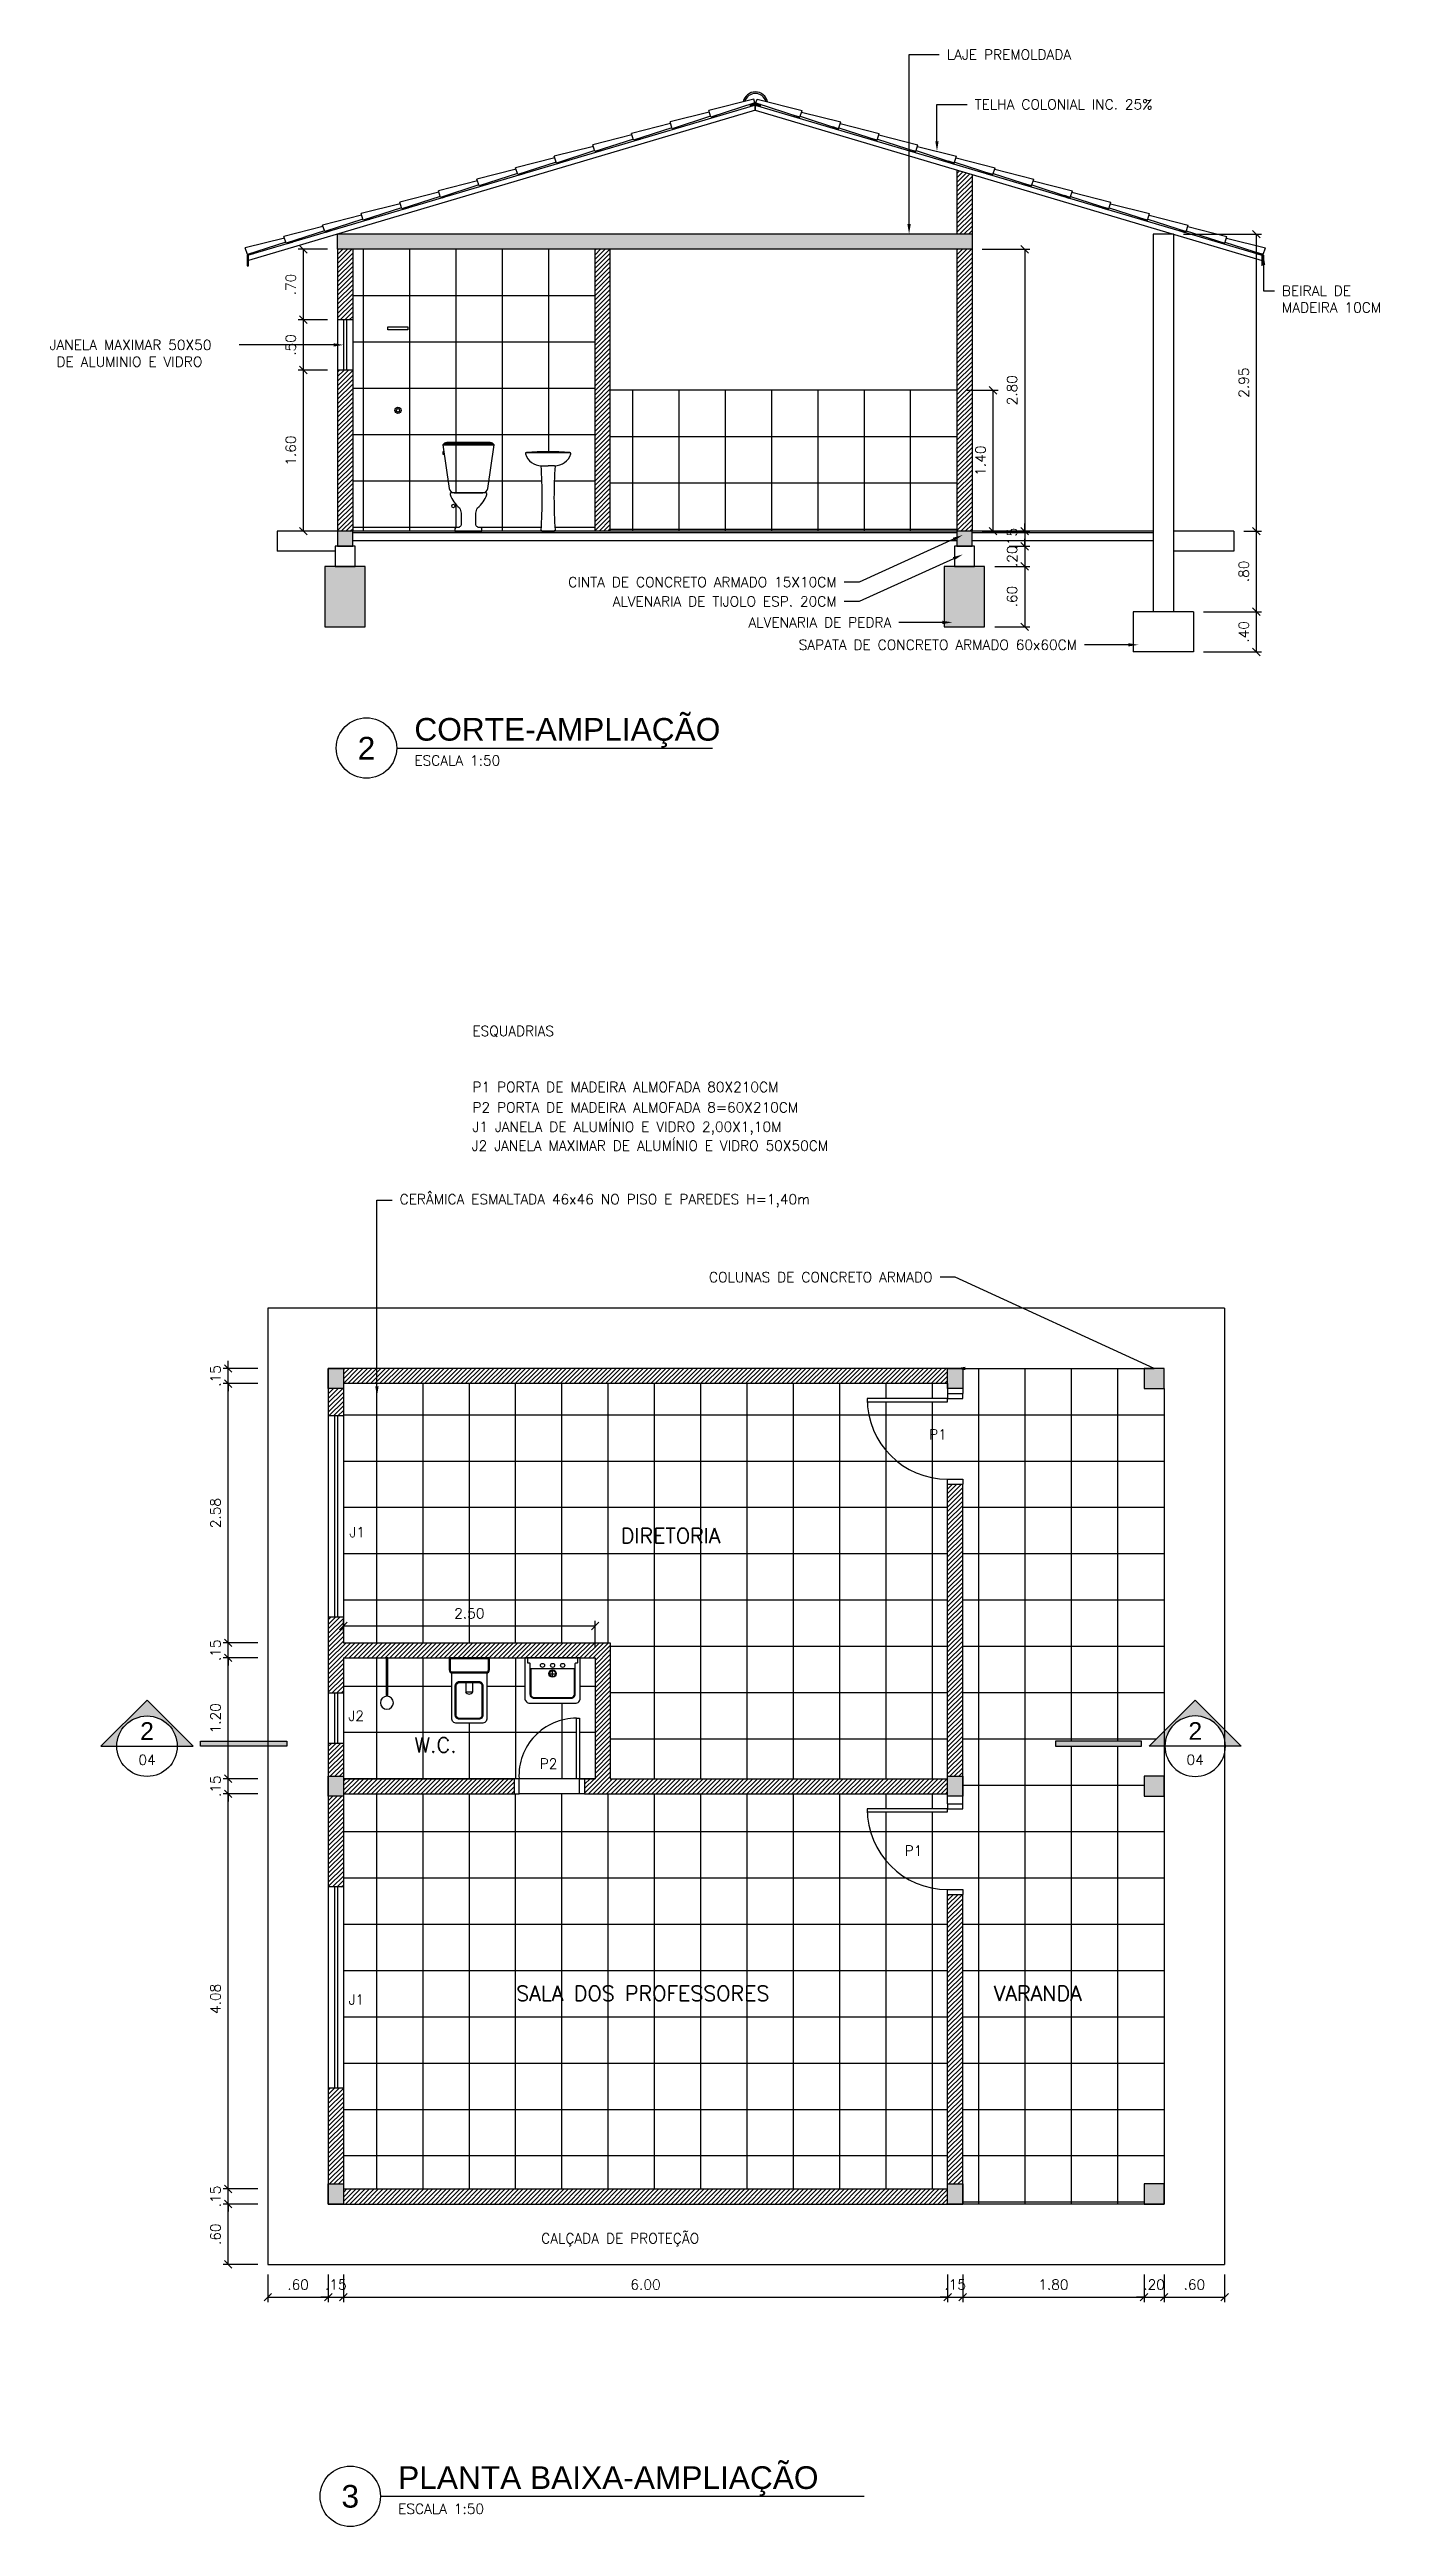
# Model space of a CAD drawing. Header units: millimetres. Extents: x -11 to 499, y 215 to 428.
# Drawn here: x 134.52 to 147.73, y 248.44 to 273.05 of the extents above; entities that cross this region are included whole.
import ezdxf
from ezdxf import colors
from ezdxf.entities.mleader import LeaderData, LeaderLine
from ezdxf.enums import TextEntityAlignment as Align
from ezdxf.math import Vec2, Vec3

# ---------------------------------------------------------------- set-up
doc = ezdxf.new("R2010")
doc.units = ezdxf.units.MM
doc.linetypes.add('HIDDEN', pattern=[9.525, 6.35, -3.175])
for name, color, linetype in [('ARQ-ALVENARIA', 4, 'Continuous'), ('ARQ-COTAS', 30, 'Continuous'), ('ARQ-ESQ-01', 1, 'Continuous'), ('ARQ-ESQ-02', 2, 'Continuous'), ('ARQ-ESTRUTURA', 6, 'Continuous'), ('ARQ-HACHURA', 253, 'Continuous'), ('ARQ-PENA-01', 1, 'Continuous'), ('ARQ-PENA-03', 3, 'Continuous'), ('ARQ-PENA-06', 6, 'Continuous'), ('ARQ-PISO', 8, 'Continuous'), ('ARQ-PROJ-01', 1, 'HIDDEN'), ('ARQ-PÇ-HIDROSSAN', 7, 'Continuous'), ('ARQ-SOLEIRA', 8, 'Continuous'), ('ARQ-SÍMBOLOS', 2, 'Continuous'), ('ARQ-TEXTO2', 2, 'Continuous'), ('ARQ-TEXTO3', 3, 'Continuous'), ('ARQ-TEXTO4', 4, 'Continuous')]:
    doc.layers.add(name, color=color, linetype=linetype)
doc.styles.add('arial', font='arial.ttf')
doc.styles.add('ROMANS', font='romans.shx')
doc.styles.add('Romans_Anot', font='romans.shx')
doc.dimstyles.new('Escala 1-50', dxfattribs={"dimscale": 0.5, "dimtxt": 0.2, "dimasz": 0.15, "dimexe": 0.1, "dimexo": 0.2, "dimgap": 0.15, "dimtad": 1, "dimzin": 4, "dimdsep": 46, "dimtxsty": 'Romans_Anot', "dimblk": 'OBLIQUE', "dimcen": 0.25, "dimclrd": 256, "dimclre": 256, "dimclrt": 2, "dimadec": 0, "dimazin": 0, "dimtfac": 1, "dimtix": 1, "dimtmove": 2, "dimatfit": 3, "dimfxl": 1, "dimlwd": -1, "dimlwe": -1, "dimarcsym": 0})

msp = doc.modelspace()

# ---------------------------------------------------------------- texts
at = {"layer": 'ARQ-TEXTO2', "char_height": 0.1, "attachment_point": 1, "style": 'ROMANS'}
for s, insert in [('ESQUADRIAS', (138.724, 263.349)), ('P1 PORTA DE MADEIRA ALMOFADA 80X210CM', (138.724, 262.793)), ('P2 PORTA DE MADEIRA ALMOFADA 8=60X210CM', (138.724, 262.59)), ('J1 JANELA DE ALUMÍNIO E VIDRO 2,00X1,10M', (138.724, 262.398)), ('J2 JANELA MAXIMAR DE ALUMÍNIO E VIDRO 50X50CM', (138.717, 262.21)), ('P1', (143.258, 259.342)), ('J1', (137.503, 258.37)), ('J2', (137.493, 256.547)), ('P2', (139.392, 256.071)), ('P1', (143.016, 255.207)), ('J1', (137.495, 253.728)), ('CALÇADA DE PROTEÇÃO', (139.407, 251.356))]:
    msp.add_mtext(s, dxfattribs=dict(at, insert=insert))
at = {"layer": 'ARQ-TEXTO3', "style": 'ROMANS'}
for s, p in [('DIRETORIA', (140.197, 258.21)), ('W.C.', (138.149, 256.132)), ('SALA DOS PROFESSORES', (139.159, 253.664)), ('VARANDA', (143.901, 253.664))]:
    msp.add_text(s, height=0.15, dxfattribs=at).set_placement(p)

# ---------------------------------------------------------------- blocks, each defined once
blk = doc.blocks.new('_Oblique')
at = {"color": 0, "linetype": 'ByBlock', "lineweight": -2}
blk.add_line((-0.5, -0.5), (0.5, 0.5), dxfattribs=at)
blk = doc.blocks.new('*D88')
at = {"layer": 'ARQ-COTAS', "ltscale": 0.03, "transparency": 16777216}
for p, q in [((143.785, 271.064), (144.258, 271.064)), ((144.208, 271.064), (144.208, 268.264)), ((143.785, 268.264), (144.258, 268.264))]:
    blk.add_line(p, q, dxfattribs=at)
at = {"layer": 'Defpoints', "color": 0, "ltscale": 0.03, "transparency": 16777216}
for p in [(143.685, 271.064), (143.685, 268.264), (144.208, 268.264)]:
    blk.add_point(p, dxfattribs=at)
at = {"layer": 'ARQ-COTAS', "ltscale": 0.03, "transparency": 16777216, "xscale": 0.075, "yscale": 0.075, "zscale": 0.075}
for p, rotation in [((144.208, 271.064), 90), ((144.208, 268.264), 270)]:
    blk.add_blockref('_Oblique', p, dxfattribs=dict(at, rotation=rotation))
at = {"layer": 'ARQ-COTAS', "color": 2, "ltscale": 0.03, "transparency": 16777216, "insert": (144.083, 269.664), "char_height": 0.1, "attachment_point": 5, "rotation": 90, "style": 'Romans_Anot'}
blk.add_mtext('2.80', dxfattribs=at)
blk = doc.blocks.new('*D89')
at = {"layer": 'ARQ-COTAS', "ltscale": 0.03, "transparency": 16777216}
for p, q in [((143.785, 268.264), (144.258, 268.264)), ((144.208, 268.264), (144.208, 268.339)), ((144.208, 268.264), (144.208, 268.114)), ((144.054, 268.114), (144.258, 268.114)), ((144.208, 268.114), (144.208, 268.039))]:
    blk.add_line(p, q, dxfattribs=at)
at = {"layer": 'Defpoints', "color": 0, "ltscale": 0.03, "transparency": 16777216}
for p in [(143.685, 268.264), (143.954, 268.114), (144.208, 268.114)]:
    blk.add_point(p, dxfattribs=at)
at = {"layer": 'ARQ-COTAS', "ltscale": 0.03, "transparency": 16777216, "xscale": 0.075, "yscale": 0.075, "zscale": 0.075}
for p, rotation in [((144.208, 268.264), 270), ((144.208, 268.114), 90)]:
    blk.add_blockref('_Oblique', p, dxfattribs=dict(at, rotation=rotation))
at = {"layer": 'ARQ-COTAS', "color": 2, "ltscale": 0.03, "transparency": 16777216, "insert": (144.083, 268.189), "char_height": 0.1, "attachment_point": 5, "rotation": 90, "style": 'Romans_Anot'}
blk.add_mtext('.15', dxfattribs=at)
blk = doc.blocks.new('*D90')
at = {"layer": 'ARQ-COTAS', "ltscale": 0.03, "transparency": 16777216}
for p, q in [((144.208, 268.114), (144.208, 268.189)), ((144.054, 268.114), (144.258, 268.114)), ((144.208, 268.114), (144.208, 267.914)), ((143.91, 267.914), (144.258, 267.914)), ((144.208, 267.914), (144.208, 267.839))]:
    blk.add_line(p, q, dxfattribs=at)
at = {"layer": 'Defpoints', "color": 0, "ltscale": 0.03, "transparency": 16777216}
for p in [(143.954, 268.114), (143.81, 267.914), (144.208, 267.914)]:
    blk.add_point(p, dxfattribs=at)
at = {"layer": 'ARQ-COTAS', "ltscale": 0.03, "transparency": 16777216, "xscale": 0.075, "yscale": 0.075, "zscale": 0.075}
for p, rotation in [((144.208, 268.114), 270), ((144.208, 267.914), 90)]:
    blk.add_blockref('_Oblique', p, dxfattribs=dict(at, rotation=rotation))
at = {"layer": 'ARQ-COTAS', "color": 2, "ltscale": 0.03, "transparency": 16777216, "insert": (144.083, 268.014), "char_height": 0.1, "attachment_point": 5, "rotation": 90, "style": 'Romans_Anot'}
blk.add_mtext('.20', dxfattribs=at)
blk = doc.blocks.new('*D91')
at = {"layer": 'ARQ-COTAS', "ltscale": 0.03, "transparency": 16777216}
for p, q in [((143.91, 267.914), (144.258, 267.914)), ((144.208, 267.914), (144.208, 267.314)), ((143.91, 267.314), (144.258, 267.314))]:
    blk.add_line(p, q, dxfattribs=at)
at = {"layer": 'Defpoints', "color": 0, "ltscale": 0.03, "transparency": 16777216}
for p in [(143.81, 267.914), (143.81, 267.314), (144.208, 267.314)]:
    blk.add_point(p, dxfattribs=at)
at = {"layer": 'ARQ-COTAS', "ltscale": 0.03, "transparency": 16777216, "xscale": 0.075, "yscale": 0.075, "zscale": 0.075}
for p, rotation in [((144.208, 267.914), 90), ((144.208, 267.314), 270)]:
    blk.add_blockref('_Oblique', p, dxfattribs=dict(at, rotation=rotation))
at = {"layer": 'ARQ-COTAS', "color": 2, "ltscale": 0.03, "transparency": 16777216, "insert": (144.083, 267.614), "char_height": 0.1, "attachment_point": 5, "rotation": 90, "style": 'Romans_Anot'}
blk.add_mtext('.60', dxfattribs=at)
blk = doc.blocks.new('*D92')
at = {"layer": 'ARQ-COTAS', "ltscale": 0.03, "transparency": 16777216}
for p, q in [((145.785, 271.214), (146.558, 271.214)), ((146.508, 271.214), (146.508, 268.264)), ((146.427, 268.264), (146.558, 268.264))]:
    blk.add_line(p, q, dxfattribs=at)
at = {"layer": 'Defpoints', "color": 0, "ltscale": 0.03, "transparency": 16777216}
for p in [(145.685, 271.214), (146.327, 268.264), (146.508, 268.264)]:
    blk.add_point(p, dxfattribs=at)
at = {"layer": 'ARQ-COTAS', "ltscale": 0.03, "transparency": 16777216, "xscale": 0.075, "yscale": 0.075, "zscale": 0.075}
for p, rotation in [((146.508, 271.214), 90), ((146.508, 268.264), 270)]:
    blk.add_blockref('_Oblique', p, dxfattribs=dict(at, rotation=rotation))
at = {"layer": 'ARQ-COTAS', "color": 2, "ltscale": 0.03, "transparency": 16777216, "insert": (146.383, 269.739), "char_height": 0.1, "attachment_point": 5, "rotation": 90, "style": 'Romans_Anot'}
blk.add_mtext('2.95', dxfattribs=at)
blk = doc.blocks.new('*D93')
at = {"layer": 'ARQ-COTAS', "ltscale": 0.03, "transparency": 16777216}
for p, q in [((146.385, 268.264), (146.558, 268.264)), ((146.508, 268.264), (146.508, 267.464)), ((145.985, 267.464), (146.558, 267.464))]:
    blk.add_line(p, q, dxfattribs=at)
at = {"layer": 'Defpoints', "color": 0, "ltscale": 0.03, "transparency": 16777216}
for p in [(146.285, 268.264), (145.885, 267.464), (146.508, 267.464)]:
    blk.add_point(p, dxfattribs=at)
at = {"layer": 'ARQ-COTAS', "ltscale": 0.03, "transparency": 16777216, "xscale": 0.075, "yscale": 0.075, "zscale": 0.075}
for p, rotation in [((146.508, 268.264), 90), ((146.508, 267.464), 270)]:
    blk.add_blockref('_Oblique', p, dxfattribs=dict(at, rotation=rotation))
at = {"layer": 'ARQ-COTAS', "color": 2, "ltscale": 0.03, "transparency": 16777216, "insert": (146.383, 267.864), "char_height": 0.1, "attachment_point": 5, "rotation": 90, "style": 'Romans_Anot'}
blk.add_mtext('.80', dxfattribs=at)
blk = doc.blocks.new('*D94')
at = {"layer": 'ARQ-COTAS', "ltscale": 0.03, "transparency": 16777216}
for p, q in [((145.985, 267.464), (146.558, 267.464)), ((146.508, 267.464), (146.508, 267.064)), ((145.985, 267.064), (146.558, 267.064))]:
    blk.add_line(p, q, dxfattribs=at)
at = {"layer": 'Defpoints', "color": 0, "ltscale": 0.03, "transparency": 16777216}
for p in [(145.885, 267.464), (145.885, 267.064), (146.508, 267.064)]:
    blk.add_point(p, dxfattribs=at)
at = {"layer": 'ARQ-COTAS', "ltscale": 0.03, "transparency": 16777216, "xscale": 0.075, "yscale": 0.075, "zscale": 0.075}
for p, rotation in [((146.508, 267.464), 90), ((146.508, 267.064), 270)]:
    blk.add_blockref('_Oblique', p, dxfattribs=dict(at, rotation=rotation))
at = {"layer": 'ARQ-COTAS', "color": 2, "ltscale": 0.03, "transparency": 16777216, "insert": (146.383, 267.264), "char_height": 0.1, "attachment_point": 5, "rotation": 90, "style": 'Romans_Anot'}
blk.add_mtext('.40', dxfattribs=at)
blk = doc.blocks.new('*D95')
at = {"layer": 'ARQ-COTAS', "ltscale": 0.03, "transparency": 16777216}
for p, q in [((137.285, 269.864), (136.995, 269.864)), ((137.045, 268.264), (137.045, 269.864)), ((137.285, 268.264), (136.995, 268.264))]:
    blk.add_line(p, q, dxfattribs=at)
at = {"layer": 'Defpoints', "color": 0, "ltscale": 0.03, "transparency": 16777216}
for p in [(137.045, 269.864), (137.385, 269.864), (137.385, 268.264)]:
    blk.add_point(p, dxfattribs=at)
at = {"layer": 'ARQ-COTAS', "ltscale": 0.03, "transparency": 16777216, "xscale": 0.075, "yscale": 0.075, "zscale": 0.075}
for p, rotation in [((137.045, 269.864), 90), ((137.045, 268.264), 270)]:
    blk.add_blockref('_Oblique', p, dxfattribs=dict(at, rotation=rotation))
at = {"layer": 'ARQ-COTAS', "color": 2, "ltscale": 0.03, "transparency": 16777216, "insert": (136.92, 269.064), "char_height": 0.1, "attachment_point": 5, "rotation": 90, "style": 'Romans_Anot'}
blk.add_mtext('1.60', dxfattribs=at)
blk = doc.blocks.new('*D96')
at = {"layer": 'ARQ-COTAS', "ltscale": 0.03, "transparency": 16777216}
for p, q in [((137.285, 270.364), (136.995, 270.364)), ((137.045, 269.864), (137.045, 270.364)), ((137.285, 269.864), (136.995, 269.864))]:
    blk.add_line(p, q, dxfattribs=at)
at = {"layer": 'Defpoints', "color": 0, "ltscale": 0.03, "transparency": 16777216}
for p in [(137.045, 270.364), (137.385, 270.364), (137.385, 269.864)]:
    blk.add_point(p, dxfattribs=at)
at = {"layer": 'ARQ-COTAS', "ltscale": 0.03, "transparency": 16777216, "xscale": 0.075, "yscale": 0.075, "zscale": 0.075}
for p, rotation in [((137.045, 270.364), 90), ((137.045, 269.864), 270)]:
    blk.add_blockref('_Oblique', p, dxfattribs=dict(at, rotation=rotation))
at = {"layer": 'ARQ-COTAS', "color": 2, "ltscale": 0.03, "transparency": 16777216, "insert": (136.92, 270.114), "char_height": 0.1, "attachment_point": 5, "rotation": 90, "style": 'Romans_Anot'}
blk.add_mtext('.50', dxfattribs=at)
blk = doc.blocks.new('*D97')
at = {"layer": 'ARQ-COTAS', "ltscale": 0.03, "transparency": 16777216}
for p, q in [((137.285, 271.064), (136.995, 271.064)), ((137.045, 270.364), (137.045, 271.064)), ((137.285, 270.364), (136.995, 270.364))]:
    blk.add_line(p, q, dxfattribs=at)
at = {"layer": 'Defpoints', "color": 0, "ltscale": 0.03, "transparency": 16777216}
for p in [(137.045, 271.064), (137.385, 271.064), (137.385, 270.364)]:
    blk.add_point(p, dxfattribs=at)
at = {"layer": 'ARQ-COTAS', "ltscale": 0.03, "transparency": 16777216, "xscale": 0.075, "yscale": 0.075, "zscale": 0.075}
for p, rotation in [((137.045, 271.064), 90), ((137.045, 270.364), 270)]:
    blk.add_blockref('_Oblique', p, dxfattribs=dict(at, rotation=rotation))
at = {"layer": 'ARQ-COTAS', "color": 2, "ltscale": 0.03, "transparency": 16777216, "insert": (136.92, 270.714), "char_height": 0.1, "attachment_point": 5, "rotation": 90, "style": 'Romans_Anot'}
blk.add_mtext('.70', dxfattribs=at)
blk = doc.blocks.new('*U98')
at = {"layer": 'ARQ-SÍMBOLOS'}
blk.add_line((0.6, 0), (6.869, 0), dxfattribs=at)
blk.add_circle((0, 0), 0.6, dxfattribs=at)
at = {"layer": 'ARQ-TEXTO2', "style": 'ROMANS'}
blk.add_attdef('ESCALA1', text='', height=0.2, dxfattribs=at).set_placement((0.951, -0.149), align=Align.TOP_LEFT)
at = {"layer": 'ARQ-TEXTO4', "style": 'arial'}
blk.add_attdef('TITULODODESENHO', (0.951, 0.146), '', height=0.45, dxfattribs=at)
blk.add_attdef('0', text='', height=0.45, dxfattribs=at).set_placement((0, 0), align=Align.MIDDLE)
blk = doc.blocks.new('*D164')
at = {"layer": 'ARQ-COTAS', "ltscale": 0.03, "transparency": 16777216}
for p, q in [((136.693, 250.947), (136.693, 250.672)), ((136.693, 250.722), (137.293, 250.722)), ((137.293, 250.947), (137.293, 250.672))]:
    blk.add_line(p, q, dxfattribs=at)
at = {"layer": 'Defpoints', "color": 0, "ltscale": 0.03, "transparency": 16777216}
for p in [(136.693, 251.047), (137.293, 251.047), (137.293, 250.722)]:
    blk.add_point(p, dxfattribs=at)
at = {"layer": 'ARQ-COTAS', "ltscale": 0.03, "transparency": 16777216, "xscale": 0.075, "yscale": 0.075, "zscale": 0.075, "rotation": 180}
blk.add_blockref('_Oblique', (136.693, 250.722), dxfattribs=at)
at = {"layer": 'ARQ-COTAS', "ltscale": 0.03, "transparency": 16777216, "xscale": 0.075, "yscale": 0.075, "zscale": 0.075}
blk.add_blockref('_Oblique', (137.293, 250.722), dxfattribs=at)
at = {"layer": 'ARQ-COTAS', "color": 2, "ltscale": 0.03, "transparency": 16777216, "insert": (136.993, 250.847), "char_height": 0.1, "attachment_point": 5, "style": 'Romans_Anot'}
blk.add_mtext('.60', dxfattribs=at)
blk = doc.blocks.new('*D165')
at = {"layer": 'ARQ-COTAS', "ltscale": 0.03, "transparency": 16777216}
for p, q in [((137.293, 250.722), (137.218, 250.722)), ((137.293, 250.947), (137.293, 250.672)), ((137.293, 250.722), (137.443, 250.722)), ((137.443, 250.947), (137.443, 250.672)), ((137.443, 250.722), (137.518, 250.722))]:
    blk.add_line(p, q, dxfattribs=at)
at = {"layer": 'Defpoints', "color": 0, "ltscale": 0.03, "transparency": 16777216}
for p in [(137.293, 251.047), (137.443, 251.047), (137.443, 250.722)]:
    blk.add_point(p, dxfattribs=at)
at = {"layer": 'ARQ-COTAS', "ltscale": 0.03, "transparency": 16777216, "xscale": 0.075, "yscale": 0.075, "zscale": 0.075}
blk.add_blockref('_Oblique', (137.293, 250.722), dxfattribs=at)
at = {"layer": 'ARQ-COTAS', "ltscale": 0.03, "transparency": 16777216, "xscale": 0.075, "yscale": 0.075, "zscale": 0.075, "rotation": 180}
blk.add_blockref('_Oblique', (137.443, 250.722), dxfattribs=at)
at = {"layer": 'ARQ-COTAS', "color": 2, "ltscale": 0.03, "transparency": 16777216, "insert": (137.368, 250.847), "char_height": 0.1, "attachment_point": 5, "style": 'Romans_Anot'}
blk.add_mtext('.15', dxfattribs=at)
blk = doc.blocks.new('*D166')
at = {"layer": 'ARQ-COTAS', "ltscale": 0.03, "transparency": 16777216}
for p, q in [((137.443, 250.947), (137.443, 250.672)), ((137.443, 250.722), (143.443, 250.722)), ((143.443, 250.947), (143.443, 250.672))]:
    blk.add_line(p, q, dxfattribs=at)
at = {"layer": 'Defpoints', "color": 0, "ltscale": 0.03, "transparency": 16777216}
for p in [(137.443, 251.047), (143.443, 251.047), (143.443, 250.722)]:
    blk.add_point(p, dxfattribs=at)
at = {"layer": 'ARQ-COTAS', "ltscale": 0.03, "transparency": 16777216, "xscale": 0.075, "yscale": 0.075, "zscale": 0.075, "rotation": 180}
blk.add_blockref('_Oblique', (137.443, 250.722), dxfattribs=at)
at = {"layer": 'ARQ-COTAS', "ltscale": 0.03, "transparency": 16777216, "xscale": 0.075, "yscale": 0.075, "zscale": 0.075}
blk.add_blockref('_Oblique', (143.443, 250.722), dxfattribs=at)
at = {"layer": 'ARQ-COTAS', "color": 2, "ltscale": 0.03, "transparency": 16777216, "insert": (140.443, 250.847), "char_height": 0.1, "attachment_point": 5, "style": 'Romans_Anot'}
blk.add_mtext('6.00', dxfattribs=at)
blk = doc.blocks.new('*D167')
at = {"layer": 'ARQ-COTAS', "ltscale": 0.03, "transparency": 16777216}
for p, q in [((143.443, 250.722), (143.368, 250.722)), ((143.443, 250.947), (143.443, 250.672)), ((143.443, 250.722), (143.593, 250.722)), ((143.593, 250.947), (143.593, 250.672)), ((143.593, 250.722), (143.668, 250.722))]:
    blk.add_line(p, q, dxfattribs=at)
at = {"layer": 'Defpoints', "color": 0, "ltscale": 0.03, "transparency": 16777216}
for p in [(143.443, 251.047), (143.593, 251.047), (143.593, 250.722)]:
    blk.add_point(p, dxfattribs=at)
at = {"layer": 'ARQ-COTAS', "ltscale": 0.03, "transparency": 16777216, "xscale": 0.075, "yscale": 0.075, "zscale": 0.075}
blk.add_blockref('_Oblique', (143.443, 250.722), dxfattribs=at)
at = {"layer": 'ARQ-COTAS', "ltscale": 0.03, "transparency": 16777216, "xscale": 0.075, "yscale": 0.075, "zscale": 0.075, "rotation": 180}
blk.add_blockref('_Oblique', (143.593, 250.722), dxfattribs=at)
at = {"layer": 'ARQ-COTAS', "color": 2, "ltscale": 0.03, "transparency": 16777216, "insert": (143.518, 250.847), "char_height": 0.1, "attachment_point": 5, "style": 'Romans_Anot'}
blk.add_mtext('.15', dxfattribs=at)
blk = doc.blocks.new('*D168')
at = {"layer": 'ARQ-COTAS', "ltscale": 0.03, "transparency": 16777216}
for p, q in [((143.593, 250.947), (143.593, 250.672)), ((143.593, 250.722), (145.393, 250.722)), ((145.393, 250.947), (145.393, 250.672))]:
    blk.add_line(p, q, dxfattribs=at)
at = {"layer": 'Defpoints', "color": 0, "ltscale": 0.03, "transparency": 16777216}
for p in [(143.593, 251.047), (145.393, 251.047), (145.393, 250.722)]:
    blk.add_point(p, dxfattribs=at)
at = {"layer": 'ARQ-COTAS', "ltscale": 0.03, "transparency": 16777216, "xscale": 0.075, "yscale": 0.075, "zscale": 0.075, "rotation": 180}
blk.add_blockref('_Oblique', (143.593, 250.722), dxfattribs=at)
at = {"layer": 'ARQ-COTAS', "ltscale": 0.03, "transparency": 16777216, "xscale": 0.075, "yscale": 0.075, "zscale": 0.075}
blk.add_blockref('_Oblique', (145.393, 250.722), dxfattribs=at)
at = {"layer": 'ARQ-COTAS', "color": 2, "ltscale": 0.03, "transparency": 16777216, "insert": (144.493, 250.847), "char_height": 0.1, "attachment_point": 5, "style": 'Romans_Anot'}
blk.add_mtext('1.80', dxfattribs=at)
blk = doc.blocks.new('*D169')
at = {"layer": 'ARQ-COTAS', "ltscale": 0.03, "transparency": 16777216}
for p, q in [((145.393, 250.722), (145.318, 250.722)), ((145.393, 250.947), (145.393, 250.672)), ((145.393, 250.722), (145.593, 250.722)), ((145.593, 250.947), (145.593, 250.672)), ((145.593, 250.722), (145.668, 250.722))]:
    blk.add_line(p, q, dxfattribs=at)
at = {"layer": 'Defpoints', "color": 0, "ltscale": 0.03, "transparency": 16777216}
for p in [(145.393, 251.047), (145.593, 251.047), (145.593, 250.722)]:
    blk.add_point(p, dxfattribs=at)
at = {"layer": 'ARQ-COTAS', "ltscale": 0.03, "transparency": 16777216, "xscale": 0.075, "yscale": 0.075, "zscale": 0.075}
blk.add_blockref('_Oblique', (145.393, 250.722), dxfattribs=at)
at = {"layer": 'ARQ-COTAS', "ltscale": 0.03, "transparency": 16777216, "xscale": 0.075, "yscale": 0.075, "zscale": 0.075, "rotation": 180}
blk.add_blockref('_Oblique', (145.593, 250.722), dxfattribs=at)
at = {"layer": 'ARQ-COTAS', "color": 2, "ltscale": 0.03, "transparency": 16777216, "insert": (145.493, 250.847), "char_height": 0.1, "attachment_point": 5, "style": 'Romans_Anot'}
blk.add_mtext('.20', dxfattribs=at)
blk = doc.blocks.new('*D170')
at = {"layer": 'ARQ-COTAS', "ltscale": 0.03, "transparency": 16777216}
for p, q in [((145.593, 250.947), (145.593, 250.672)), ((145.593, 250.722), (146.193, 250.722)), ((146.193, 250.947), (146.193, 250.672))]:
    blk.add_line(p, q, dxfattribs=at)
at = {"layer": 'Defpoints', "color": 0, "ltscale": 0.03, "transparency": 16777216}
for p in [(145.593, 251.047), (146.193, 251.047), (146.193, 250.722)]:
    blk.add_point(p, dxfattribs=at)
at = {"layer": 'ARQ-COTAS', "ltscale": 0.03, "transparency": 16777216, "xscale": 0.075, "yscale": 0.075, "zscale": 0.075, "rotation": 180}
blk.add_blockref('_Oblique', (145.593, 250.722), dxfattribs=at)
at = {"layer": 'ARQ-COTAS', "ltscale": 0.03, "transparency": 16777216, "xscale": 0.075, "yscale": 0.075, "zscale": 0.075}
blk.add_blockref('_Oblique', (146.193, 250.722), dxfattribs=at)
at = {"layer": 'ARQ-COTAS', "color": 2, "ltscale": 0.03, "transparency": 16777216, "insert": (145.893, 250.847), "char_height": 0.1, "attachment_point": 5, "style": 'Romans_Anot'}
blk.add_mtext('.60', dxfattribs=at)
blk = doc.blocks.new('*D171')
at = {"layer": 'ARQ-COTAS', "ltscale": 0.03, "transparency": 16777216}
for p, q in [((136.593, 251.647), (136.248, 251.647)), ((136.298, 251.047), (136.298, 251.647)), ((136.593, 251.047), (136.248, 251.047))]:
    blk.add_line(p, q, dxfattribs=at)
at = {"layer": 'Defpoints', "color": 0, "ltscale": 0.03, "transparency": 16777216}
for p in [(136.298, 251.647), (136.693, 251.647), (136.693, 251.047)]:
    blk.add_point(p, dxfattribs=at)
at = {"layer": 'ARQ-COTAS', "ltscale": 0.03, "transparency": 16777216, "xscale": 0.075, "yscale": 0.075, "zscale": 0.075}
for p, rotation in [((136.298, 251.647), 90), ((136.298, 251.047), 270)]:
    blk.add_blockref('_Oblique', p, dxfattribs=dict(at, rotation=rotation))
at = {"layer": 'ARQ-COTAS', "color": 2, "ltscale": 0.03, "transparency": 16777216, "insert": (136.173, 251.347), "char_height": 0.1, "attachment_point": 5, "rotation": 90, "style": 'Romans_Anot'}
blk.add_mtext('.60', dxfattribs=at)
blk = doc.blocks.new('*D172')
at = {"layer": 'ARQ-COTAS', "ltscale": 0.03, "transparency": 16777216}
for p, q in [((136.593, 251.797), (136.248, 251.797)), ((136.298, 251.797), (136.298, 251.872)), ((136.298, 251.647), (136.298, 251.797)), ((136.593, 251.647), (136.248, 251.647)), ((136.298, 251.647), (136.298, 251.572))]:
    blk.add_line(p, q, dxfattribs=at)
at = {"layer": 'Defpoints', "color": 0, "ltscale": 0.03, "transparency": 16777216}
for p in [(136.298, 251.797), (136.693, 251.797), (136.693, 251.647)]:
    blk.add_point(p, dxfattribs=at)
at = {"layer": 'ARQ-COTAS', "ltscale": 0.03, "transparency": 16777216, "xscale": 0.075, "yscale": 0.075, "zscale": 0.075}
for p, rotation in [((136.298, 251.797), 270), ((136.298, 251.647), 90)]:
    blk.add_blockref('_Oblique', p, dxfattribs=dict(at, rotation=rotation))
at = {"layer": 'ARQ-COTAS', "color": 2, "ltscale": 0.03, "transparency": 16777216, "insert": (136.173, 251.722), "char_height": 0.1, "attachment_point": 5, "rotation": 90, "style": 'Romans_Anot'}
blk.add_mtext('.15', dxfattribs=at)
blk = doc.blocks.new('*U173')
at = {"layer": 'ARQ-SÍMBOLOS'}
blk.add_line((0.6, 0), (10.205, 0), dxfattribs=at)
blk.add_circle((0, 0), 0.6, dxfattribs=at)
at = {"layer": 'ARQ-TEXTO2', "style": 'ROMANS'}
blk.add_attdef('ESCALA1', text='', height=0.2, dxfattribs=at).set_placement((0.951, -0.149), align=Align.TOP_LEFT)
at = {"layer": 'ARQ-TEXTO4', "style": 'arial'}
blk.add_attdef('TITULODODESENHO', (0.951, 0.146), '', height=0.45, dxfattribs=at)
blk.add_attdef('0', text='', height=0.45, dxfattribs=at).set_placement((0, 0), align=Align.MIDDLE)
blk = doc.blocks.new('Símbolo_Corte')
at = {"layer": 'ARQ-SÍMBOLOS'}
h = blk.add_hatch(color=256, dxfattribs=at)
h.dxf.hatch_style = 1
h.paths.add_polyline_path([(0, 0.915), (-0.915, 0), (-0.6, 0, -1), (0.6, 0), (0.915, 0)])
at = {"layer": 'ARQ-SÍMBOLOS', "ltscale": 0.1}
blk.add_hatch(color=256, dxfattribs=at).paths.add_polyline_path([(1.063, 0.1), (2.775, 0.1), (2.775, 0), (1.063, 0)])
at = {"layer": 'ARQ-SÍMBOLOS'}
for p, q in [((-0.915, 0), (-0.6, 0)), ((0.6, 0), (0.915, 0))]:
    blk.add_line(p, q, dxfattribs=at)
at = {"layer": 'ARQ-SÍMBOLOS', "color": 4}
blk.add_line((-0.6, 0), (0.6, 0), dxfattribs=at)
at = {"layer": 'ARQ-SÍMBOLOS'}
blk.add_lwpolyline([(-0.915, 0), (0, 0.915), (0.915, 0)], dxfattribs=at)
blk.add_lwpolyline([(1.063, 0.1), (2.775, 0.1), (2.775, 0), (1.063, 0)], close=True, dxfattribs=at)
blk.add_circle((0, 0), 0.6, dxfattribs=at)
at = {"layer": 'ARQ-TEXTO2', "style": 'ROMANS'}
blk.add_attdef('NUMERO-FOLHA', text='', height=0.2, dxfattribs=at).set_placement((0, -0.271), align=Align.MIDDLE_CENTER)
at = {"layer": 'ARQ-TEXTO4', "style": 'arial'}
blk.add_attdef('NUMERO-DESENHO-NA-FOLHA', text='', height=0.35, dxfattribs=at).set_placement((0, 0.301), align=Align.MIDDLE_CENTER)
blk = doc.blocks.new('ADC_LAV_03')
for p, q in [((0.225, -0.108), (-0.225, -0.108)), ((-0.031, -0.157), (0.031, -0.157)), ((0, -0.186), (0, -0.125))]:
    blk.add_line(p, q)
blk.add_lwpolyline([(0.275, 0), (-0.275, 0), (-0.275, -0.4, 0.414214), (-0.225, -0.45), (0.225, -0.45, 0.414214), (0.275, -0.4)], format="xyb", close=True)
for points in [[(-0.25, 0), (-0.25, -0.043, 0.414214), (-0.243, -0.05), (-0.232, -0.05, -0.414214), (-0.225, -0.057), (-0.225, -0.36, 0.414214), (-0.185, -0.4), (0.185, -0.4, 0.414214), (0.225, -0.36), (0.225, -0.057, -0.414214), (0.232, -0.05), (0.243, -0.05, 0.414214), (0.25, -0.043), (0.25, 0)], [(-0.217, -0.108), (-0.217, -0.36, 0.414214), (-0.185, -0.392), (0.185, -0.392, 0.414214), (0.217, -0.36), (0.217, -0.108)]]:
    blk.add_lwpolyline(points, format="xyb")
for centre, radius in [((-0.1, -0.075), 0.0204), ((0, -0.156), 0.0367), ((0, -0.156), 0.0309), ((0, -0.075), 0.0204), ((0.1, -0.075), 0.0204)]:
    blk.add_circle(centre, radius)
blk = doc.blocks.new('ADC_VASO_02')
blk.add_lwpolyline([(-0.175, 0.15), (-0.175, 0.6, -0.414214), (-0.125, 0.65), (0.125, 0.65, -0.414214), (0.175, 0.6), (0.175, 0.15)], format="xyb")
for points in [[(0.139, 0.275, -0.414214), (0.099, 0.235), (-0.095, 0.235, -0.414214), (-0.135, 0.275), (-0.135, 0.57, -0.414214), (-0.095, 0.61), (0.099, 0.61, -0.414214), (0.139, 0.57)], [(0.13, 0.275, -0.414214), (0.099, 0.244), (-0.095, 0.244, -0.414214), (-0.126, 0.275), (-0.126, 0.57, -0.414214), (-0.095, 0.602), (0.099, 0.602, -0.414214), (0.13, 0.57)], [(-0.17, 0.15, 0.414214), (-0.2, 0.12), (-0.2, 0), (0.2, 0), (0.2, 0.12, 0.414214), (0.17, 0.15)], [(-0.17, 0.14, 0.414214), (-0.19, 0.12), (-0.19, 0.01), (0.19, 0.01), (0.19, 0.12, 0.414214), (0.17, 0.14)]]:
    blk.add_lwpolyline(points, format="xyb", close=True)
blk.add_lwpolyline([(0.036, 0.244), (0.036, 0.337), (-0.034, 0.337), (-0.034, 0.244)])
blk.add_arc((0.001, 0.321), 0.0388, 24.3951, 155.6049)
blk = doc.blocks.new('BANHEIRO 11')
for p, q in [((-0.009, 0), (-0.009, 0.381)), ((0.009, 0.381), (0.009, 0)), ((0.009, 0), (-0.009, 0))]:
    blk.add_line(p, q)
blk.add_circle((0, 0.445), 0.0648)
blk = doc.blocks.new('BANHEIRO 48')
for points in [[(-0.255, 0.856), (-0.193, 0.425, 0.34861), (-0.141, 0.38), (0.141, 0.38, 0.34861), (0.193, 0.425), (0.255, 0.856, 0.250033), (0.216, 0.88), (-0.216, 0.88, 0.250033)], [(-0.134, 0), (0.134, 0), (0.134, 0.023, 0.376491), (0.12, 0.038), (0.096, 0.038, -0.228606), (0.073, 0.06), (0.073, 0.179, -0.057839), (0.089, 0.232, 0.147285), (0.182, 0.363, 0.395394), (0.173, 0.38), (-0.173, 0.38, 0.395394), (-0.182, 0.363, 0.147285), (-0.089, 0.232, -0.057839), (-0.073, 0.179), (-0.073, 0.06, -0.228606), (-0.096, 0.038), (-0.12, 0.038, 0.376491), (-0.134, 0.023)]]:
    blk.add_lwpolyline(points, format="xyb", close=True)
for points in [[(-0.255, 0.856), (0.255, 0.856)], [(-0.245, 0.787), (-0.249, 0.787)], [(-0.249, 0.766), (-0.242, 0.766)], [(-0.243, 0.87), (0.243, 0.87)]]:
    blk.add_lwpolyline(points)
blk.add_lwpolyline([(-0.249, 0.79), (-0.249, 0.763), (-0.252, 0.763), (-0.252, 0.79)], close=True)
blk.add_circle((-0.15, 0.25), 0.0168)
blk = doc.blocks.new('Lav01f')
at = {"layer": 'ARQ-PÇ-HIDROSSAN'}
for p, q in [((-0.217, 0.78), (0.221, 0.78)), ((-0.062, 0.65), (0.002, 0.65)), ((0.066, 0.65), (0.002, 0.65)), ((-0.057, 0), (0.061, 0))]:
    blk.add_line(p, q, dxfattribs=at)
for centre, radius, start, end in [((-0.213, 0.771), 0.01, 94.4549, 196.4507), ((-0.064, 0.815), 0.165, 196.4507, 270.7926), ((0.002, -1.987), 2.776, 85.5451, 94.4549), ((0.069, 0.815), 0.165, 269.2074, 343.5493), ((0.217, 0.771), 0.01, 343.5493, 85.5451), ((-4.784, 0.325), 4.728, 356.1876, 3.9419), ((4.789, 0.325), 4.728, 176.0581, 183.8124), ((-0.057, 0.01), 0.01, 176.1876, 270), ((0.061, 0.01), 0.01, 270, 3.8124)]:
    blk.add_arc(centre, radius, start, end, dxfattribs=at)
blk = doc.blocks.new('*D220')
at = {"layer": 'ARQ-COTAS', "ltscale": 0.03, "transparency": 16777216}
for p, q in [((143.635, 269.664), (143.944, 269.664)), ((143.894, 268.264), (143.894, 269.664)), ((143.785, 268.264), (143.944, 268.264))]:
    blk.add_line(p, q, dxfattribs=at)
at = {"layer": 'Defpoints', "color": 0, "ltscale": 0.03, "transparency": 16777216}
for p in [(143.535, 269.664), (143.894, 269.664), (143.685, 268.264)]:
    blk.add_point(p, dxfattribs=at)
at = {"layer": 'ARQ-COTAS', "ltscale": 0.03, "transparency": 16777216, "xscale": 0.075, "yscale": 0.075, "zscale": 0.075}
for p, rotation in [((143.894, 269.664), 90), ((143.894, 268.264), 270)]:
    blk.add_blockref('_Oblique', p, dxfattribs=dict(at, rotation=rotation))
at = {"layer": 'ARQ-COTAS', "color": 2, "ltscale": 0.03, "transparency": 16777216, "insert": (143.769, 268.964), "char_height": 0.1, "attachment_point": 5, "rotation": 90, "style": 'Romans_Anot'}
blk.add_mtext('1.40', dxfattribs=at)
blk = doc.blocks.new('*D221')
at = {"layer": 'ARQ-COTAS', "ltscale": 0.03, "transparency": 16777216}
for p, q in [((136.593, 255.722), (136.248, 255.722)), ((136.298, 251.647), (136.298, 255.722)), ((136.593, 251.647), (136.248, 251.647))]:
    blk.add_line(p, q, dxfattribs=at)
at = {"layer": 'Defpoints', "color": 0, "ltscale": 0.03, "transparency": 16777216}
for p in [(136.298, 255.722), (136.693, 255.722), (136.693, 251.647)]:
    blk.add_point(p, dxfattribs=at)
at = {"layer": 'ARQ-COTAS', "ltscale": 0.03, "transparency": 16777216, "xscale": 0.075, "yscale": 0.075, "zscale": 0.075}
for p, rotation in [((136.298, 255.722), 90), ((136.298, 251.647), 270)]:
    blk.add_blockref('_Oblique', p, dxfattribs=dict(at, rotation=rotation))
at = {"layer": 'ARQ-COTAS', "color": 2, "ltscale": 0.03, "transparency": 16777216, "insert": (136.173, 253.685), "char_height": 0.1, "attachment_point": 5, "rotation": 90, "style": 'Romans_Anot'}
blk.add_mtext('4.08', dxfattribs=at)
blk = doc.blocks.new('*D222')
at = {"layer": 'ARQ-COTAS', "ltscale": 0.03, "transparency": 16777216}
for p, q in [((136.298, 255.872), (136.298, 255.947)), ((136.593, 255.872), (136.248, 255.872)), ((136.593, 255.722), (136.248, 255.722)), ((136.298, 255.722), (136.298, 255.872)), ((136.298, 255.722), (136.298, 255.647))]:
    blk.add_line(p, q, dxfattribs=at)
at = {"layer": 'Defpoints', "color": 0, "ltscale": 0.03, "transparency": 16777216}
for p in [(136.298, 255.872), (136.693, 255.872), (136.693, 255.722)]:
    blk.add_point(p, dxfattribs=at)
at = {"layer": 'ARQ-COTAS', "ltscale": 0.03, "transparency": 16777216, "xscale": 0.075, "yscale": 0.075, "zscale": 0.075}
for p, rotation in [((136.298, 255.872), 270), ((136.298, 255.722), 90)]:
    blk.add_blockref('_Oblique', p, dxfattribs=dict(at, rotation=rotation))
at = {"layer": 'ARQ-COTAS', "color": 2, "ltscale": 0.03, "transparency": 16777216, "insert": (136.173, 255.797), "char_height": 0.1, "attachment_point": 5, "rotation": 90, "style": 'Romans_Anot'}
blk.add_mtext('.15', dxfattribs=at)
blk = doc.blocks.new('*D223')
at = {"layer": 'ARQ-COTAS', "ltscale": 0.03, "transparency": 16777216}
for p, q in [((136.593, 257.072), (136.248, 257.072)), ((136.298, 255.872), (136.298, 257.072)), ((136.593, 255.872), (136.248, 255.872))]:
    blk.add_line(p, q, dxfattribs=at)
at = {"layer": 'Defpoints', "color": 0, "ltscale": 0.03, "transparency": 16777216}
for p in [(136.298, 257.072), (136.693, 257.072), (136.693, 255.872)]:
    blk.add_point(p, dxfattribs=at)
at = {"layer": 'ARQ-COTAS', "ltscale": 0.03, "transparency": 16777216, "xscale": 0.075, "yscale": 0.075, "zscale": 0.075}
for p, rotation in [((136.298, 257.072), 90), ((136.298, 255.872), 270)]:
    blk.add_blockref('_Oblique', p, dxfattribs=dict(at, rotation=rotation))
at = {"layer": 'ARQ-COTAS', "color": 2, "ltscale": 0.03, "transparency": 16777216, "insert": (136.173, 256.472), "char_height": 0.1, "attachment_point": 5, "rotation": 90, "style": 'Romans_Anot'}
blk.add_mtext('1.20', dxfattribs=at)
blk = doc.blocks.new('*D224')
at = {"layer": 'ARQ-COTAS', "ltscale": 0.03, "transparency": 16777216}
for p, q in [((136.593, 257.222), (136.248, 257.222)), ((136.298, 257.222), (136.298, 257.297)), ((136.298, 257.072), (136.298, 257.222)), ((136.593, 257.072), (136.248, 257.072)), ((136.298, 257.072), (136.298, 256.997))]:
    blk.add_line(p, q, dxfattribs=at)
at = {"layer": 'Defpoints', "color": 0, "ltscale": 0.03, "transparency": 16777216}
for p in [(136.298, 257.222), (136.693, 257.222), (136.693, 257.072)]:
    blk.add_point(p, dxfattribs=at)
at = {"layer": 'ARQ-COTAS', "ltscale": 0.03, "transparency": 16777216, "xscale": 0.075, "yscale": 0.075, "zscale": 0.075}
for p, rotation in [((136.298, 257.222), 270), ((136.298, 257.072), 90)]:
    blk.add_blockref('_Oblique', p, dxfattribs=dict(at, rotation=rotation))
at = {"layer": 'ARQ-COTAS', "color": 2, "ltscale": 0.03, "transparency": 16777216, "insert": (136.173, 257.147), "char_height": 0.1, "attachment_point": 5, "rotation": 90, "style": 'Romans_Anot'}
blk.add_mtext('.15', dxfattribs=at)
blk = doc.blocks.new('*D225')
at = {"layer": 'ARQ-COTAS', "ltscale": 0.03, "transparency": 16777216}
for p, q in [((136.593, 259.797), (136.248, 259.797)), ((136.298, 257.222), (136.298, 259.797)), ((136.593, 257.222), (136.248, 257.222))]:
    blk.add_line(p, q, dxfattribs=at)
at = {"layer": 'Defpoints', "color": 0, "ltscale": 0.03, "transparency": 16777216}
for p in [(136.298, 259.797), (136.693, 259.797), (136.693, 257.222)]:
    blk.add_point(p, dxfattribs=at)
at = {"layer": 'ARQ-COTAS', "ltscale": 0.03, "transparency": 16777216, "xscale": 0.075, "yscale": 0.075, "zscale": 0.075}
for p, rotation in [((136.298, 259.797), 90), ((136.298, 257.222), 270)]:
    blk.add_blockref('_Oblique', p, dxfattribs=dict(at, rotation=rotation))
at = {"layer": 'ARQ-COTAS', "color": 2, "ltscale": 0.03, "transparency": 16777216, "insert": (136.173, 258.51), "char_height": 0.1, "attachment_point": 5, "rotation": 90, "style": 'Romans_Anot'}
blk.add_mtext('2.58', dxfattribs=at)
blk = doc.blocks.new('*D226')
at = {"layer": 'ARQ-COTAS', "ltscale": 0.03, "transparency": 16777216}
for p, q in [((136.593, 259.947), (136.248, 259.947)), ((136.298, 259.947), (136.298, 260.022)), ((136.298, 259.797), (136.298, 259.947)), ((136.593, 259.797), (136.248, 259.797)), ((136.298, 259.797), (136.298, 259.722))]:
    blk.add_line(p, q, dxfattribs=at)
at = {"layer": 'Defpoints', "color": 0, "ltscale": 0.03, "transparency": 16777216}
for p in [(136.298, 259.947), (136.693, 259.947), (136.693, 259.797)]:
    blk.add_point(p, dxfattribs=at)
at = {"layer": 'ARQ-COTAS', "ltscale": 0.03, "transparency": 16777216, "xscale": 0.075, "yscale": 0.075, "zscale": 0.075}
for p, rotation in [((136.298, 259.947), 270), ((136.298, 259.797), 90)]:
    blk.add_blockref('_Oblique', p, dxfattribs=dict(at, rotation=rotation))
at = {"layer": 'ARQ-COTAS', "color": 2, "ltscale": 0.03, "transparency": 16777216, "insert": (136.173, 259.872), "char_height": 0.1, "attachment_point": 5, "rotation": 90, "style": 'Romans_Anot'}
blk.add_mtext('.15', dxfattribs=at)
blk = doc.blocks.new('*D227')
at = {"layer": 'ARQ-COTAS', "ltscale": 0.03, "transparency": 16777216}
for p, q in [((137.443, 257.322), (137.443, 257.439)), ((137.443, 257.389), (139.943, 257.389)), ((139.943, 257.172), (139.943, 257.439))]:
    blk.add_line(p, q, dxfattribs=at)
at = {"layer": 'Defpoints', "color": 0, "ltscale": 0.03, "transparency": 16777216}
for p in [(139.943, 257.389), (137.443, 257.222), (139.943, 257.072)]:
    blk.add_point(p, dxfattribs=at)
at = {"layer": 'ARQ-COTAS', "ltscale": 0.03, "transparency": 16777216, "xscale": 0.075, "yscale": 0.075, "zscale": 0.075, "rotation": 180}
blk.add_blockref('_Oblique', (137.443, 257.389), dxfattribs=at)
at = {"layer": 'ARQ-COTAS', "ltscale": 0.03, "transparency": 16777216, "xscale": 0.075, "yscale": 0.075, "zscale": 0.075}
blk.add_blockref('_Oblique', (139.943, 257.389), dxfattribs=at)
at = {"layer": 'ARQ-COTAS', "color": 2, "ltscale": 0.03, "transparency": 16777216, "insert": (138.693, 257.514), "char_height": 0.1, "attachment_point": 5, "style": 'Romans_Anot'}
blk.add_mtext('2.50', dxfattribs=at)

# ---------------------------------------------------------------- dimensions: what is measured, and where the dimension line sits
at = {"layer": 'ARQ-COTAS', "ltscale": 0.03}
for base, p1, p2, picture, middle in [((146.508, 268.264), (145.685, 271.214), (146.327, 268.264), '*D92', (146.383, 269.739)), ((137.045, 271.064), (137.385, 270.364), (137.385, 271.064), '*D97', (136.92, 270.714)), ((144.208, 268.264), (143.685, 271.064), (143.685, 268.264), '*D88', (144.083, 269.664)), ((137.045, 270.364), (137.385, 269.864), (137.385, 270.364), '*D96', (136.92, 270.114)), ((137.045, 269.864), (137.385, 268.264), (137.385, 269.864), '*D95', (136.92, 269.064)), ((143.894, 269.664), (143.685, 268.264), (143.535, 269.664), '*D220', (143.769, 268.964)), ((144.208, 268.114), (143.685, 268.264), (143.954, 268.114), '*D89', (144.083, 268.189)), ((144.208, 267.914), (143.954, 268.114), (143.81, 267.914), '*D90', (144.083, 268.014)), ((146.508, 267.464), (146.285, 268.264), (145.885, 267.464), '*D93', (146.383, 267.864)), ((144.208, 267.314), (143.81, 267.914), (143.81, 267.314), '*D91', (144.083, 267.614)), ((146.508, 267.064), (145.885, 267.464), (145.885, 267.064), '*D94', (146.383, 267.264)), ((136.298, 259.947), (136.693, 259.797), (136.693, 259.947), '*D226', (136.173, 259.872)), ((136.298320488, 259.797315274), (136.693065867, 257.222315274), (136.693065867, 259.797315274), '*D225', (136.173320488, 258.509815274)), ((136.298, 257.222), (136.693, 257.072), (136.693, 257.222), '*D224', (136.173, 257.147)), ((136.298, 257.072), (136.693, 255.872), (136.693, 257.072), '*D223', (136.173, 256.472)), ((136.298, 255.872), (136.693, 255.722), (136.693, 255.872), '*D222', (136.173, 255.797)), ((136.298320488, 255.722315274), (136.693065867, 251.647315274), (136.693065867, 255.722315274), '*D221', (136.173320488, 253.684815274)), ((136.298, 251.797), (136.693, 251.647), (136.693, 251.797), '*D172', (136.173, 251.722)), ((136.298, 251.647), (136.693, 251.047), (136.693, 251.647), '*D171', (136.173, 251.347))]:
    dim = msp.add_linear_dim(base=base, p1=p1, p2=p2, angle=90, dimstyle='Escala 1-50', dxfattribs=at)
    dim.commit()
    dim.dimension.update_dxf_attribs({"geometry": picture, "text_midpoint": middle})
for base, p1, p2, picture, middle in [((139.943, 257.389), (137.443, 257.222), (139.943, 257.072), '*D227', (138.693, 257.514)), ((137.293, 250.722), (136.693, 251.047), (137.293, 251.047), '*D164', (136.993, 250.847)), ((137.443, 250.722), (137.293, 251.047), (137.443, 251.047), '*D165', (137.368, 250.847)), ((143.443, 250.722), (137.443, 251.047), (143.443, 251.047), '*D166', (140.443, 250.847)), ((143.593, 250.722), (143.443, 251.047), (143.593, 251.047), '*D167', (143.518, 250.847)), ((145.393, 250.722), (143.593, 251.047), (145.393, 251.047), '*D168', (144.493, 250.847)), ((145.593, 250.722), (145.393, 251.047), (145.593, 251.047), '*D169', (145.493, 250.847)), ((146.193, 250.722), (145.593, 251.047), (146.193, 251.047), '*D170', (145.893, 250.847))]:
    dim = msp.add_linear_dim(base=base, p1=p1, p2=p2, dimstyle='Escala 1-50', dxfattribs=at)
    dim.commit()
    dim.dimension.update_dxf_attribs({"geometry": picture, "text_midpoint": middle})

# ---------------------------------------------------------------- hatches: boundary and pattern name
at = {"layer": 'ARQ-HACHURA', "ltscale": 0.03, "transparency": 33554687}
h = msp.add_hatch(dxfattribs=at)
h.set_pattern_fill('ANSI31', color=256, scale=0.01, double=1)
h.paths.add_polyline_path([(143.685, 270.364), (143.535, 270.364), (143.535, 269.264), (143.685, 269.264)])
h.paths.add_polyline_path([(137.535, 271.064), (137.385, 271.064), (137.385, 270.364), (137.535, 270.364)])
h.paths.add_polyline_path([(137.535, 269.864), (137.385, 269.864), (137.385, 268.264), (137.535, 268.264)])
h.paths.add_polyline_path([(140.093, 271.064), (139.943, 271.064), (139.943, 268.264), (140.093, 268.264)])
h.paths.add_polyline_path([(143.685, 271.064), (143.535, 271.064), (143.535, 270.364), (143.685, 270.364)])
h.paths.add_polyline_path([(143.685, 271.806), (143.535, 271.851), (143.535, 271.214), (143.685, 271.214)])
h.paths.add_polyline_path([(143.685, 269.264), (143.535, 269.264), (143.535, 268.264), (143.685, 268.264)])
h = msp.add_hatch(dxfattribs=at)
h.set_pattern_fill('AR-CONC', color=256, scale=0.001)
h.paths.add_polyline_path([(137.385, 271.214), (137.385, 271.064), (143.685, 271.064), (143.685, 271.214)])
h = msp.add_hatch(dxfattribs=at)
h.set_pattern_fill('_USER', color=256, scale=0.46, double=1, pattern_type=0)
h.set_pattern_definition([(0, (139.94307, 271.06434), (0, 0.46), []), (90, (139.94307, 271.06434), (-0.46, 3e-17), [])])
h.paths.add_polyline_path([(139.943, 271.064), (137.535, 271.064), (137.535, 270.364), (137.535, 269.864), (137.535, 268.264), (138.551, 268.264), (138.551, 268.286, -0.396747), (138.566, 268.303), (138.59, 268.303, 0.228606), (138.612, 268.324), (138.612, 268.443, 0.057839), (138.596, 268.496, -0.146486), (138.504, 268.626, -0.4135), (138.512, 268.644), (138.849, 268.644, -0.639624), (138.867, 268.626, -0.146486), (138.775, 268.496, 0.057839), (138.759, 268.443), (138.759, 268.324, 0.228606), (138.781, 268.303), (138.802, 268.303, -0.431899), (138.82, 268.287), (138.82, 268.264), (139.416, 268.264, -0.433839), (139.406, 268.275, 0.033847), (139.405, 268.914, -0.326264), (139.251, 269.032, -0.368408), (139.256, 269.044), (139.686, 269.044, -0.649436), (139.7, 269.032, -0.326264), (139.545, 268.914, 0.033847), (139.544, 268.275, -0.433839), (139.534, 268.264), (139.943, 268.264)])
h.paths.add_polyline_path([(138.084, 270.264), (137.984, 270.264), (137.884, 270.264), (137.884, 270.294), (138.084, 270.294)], flags=16)
h.paths.add_polyline_path([(138.015, 269.464, -1), (137.953, 269.464, -1)], flags=16)
h.paths.add_polyline_path([(138.436, 269.054), (138.436, 269.028), (138.434, 269.028), (138.434, 269.054)], flags=16)
h.paths.add_polyline_path([(138.001, 269.464, -1), (137.967, 269.464, -1)], flags=0)
h.paths.add_polyline_path([(138.552, 268.514, -1), (138.519, 268.514, -1)], flags=16)
h = msp.add_hatch(dxfattribs=at)
h.set_pattern_fill('_USER', color=256, scale=0.46, double=1, pattern_type=0)
h.set_pattern_definition([(0, (143.53546, 269.66434), (0, 0.46), []), (90, (143.53546, 269.66434), (-0.46, 3e-17), [])])
h.paths.add_polyline_path([(143.535, 269.264), (143.535, 269.664), (140.093, 269.664), (140.093, 268.264), (143.535, 268.264)])
h = msp.add_hatch(dxfattribs=at)
h.set_pattern_fill('AR-CONC', color=256, scale=0.002)
h.paths.add_polyline_path([(137.535, 268.264), (137.385, 268.264), (137.385, 268.114), (137.535, 268.114)])
h = msp.add_hatch(dxfattribs=at)
h.set_pattern_fill('AR-CONC', color=256, scale=0.001)
h.paths.add_polyline_path([(137.535, 268.264), (137.385, 268.264), (137.385, 268.114), (137.535, 268.114)])
h.paths.add_polyline_path([(143.685, 268.264), (143.535, 268.264), (143.535, 268.114), (143.685, 268.114)])
h = msp.add_hatch(dxfattribs=at)
h.set_pattern_fill('GRAVEL', color=256, scale=0.01)
h.paths.add_polyline_path([(137.66, 267.914), (137.26, 267.914), (137.26, 267.314), (137.66, 267.314)])
h.paths.add_polyline_path([(143.81, 267.914), (143.41, 267.914), (143.41, 267.314), (143.81, 267.314)])
h = msp.add_hatch(dxfattribs=at)
h.set_pattern_fill('AR-CONC', color=256, scale=0.001, double=1)
h.paths.add_polyline_path([(137.443, 255.897), (137.293, 255.897), (137.293, 255.697), (137.443, 255.697)])
h.paths.add_polyline_path([(145.593, 251.847), (145.393, 251.847), (145.393, 251.647), (145.593, 251.647)])
h.paths.add_polyline_path([(145.593, 255.897), (145.393, 255.897), (145.393, 255.697), (145.593, 255.697)])
h.paths.add_polyline_path([(145.593, 259.947), (145.393, 259.947), (145.393, 259.747), (145.593, 259.747)])
h.paths.add_polyline_path([(137.443, 251.847), (137.293, 251.847), (137.293, 251.647), (137.443, 251.647)])
h.paths.add_polyline_path([(143.593, 251.847), (143.443, 251.847), (143.443, 251.647), (143.593, 251.647)])
h.paths.add_polyline_path([(143.593, 255.897), (143.443, 255.897), (143.443, 255.697), (143.593, 255.697)])
h.paths.add_polyline_path([(143.593, 259.947), (143.443, 259.947), (143.443, 259.747), (143.593, 259.747)])
h.paths.add_polyline_path([(137.443, 259.947), (137.293, 259.947), (137.293, 259.747), (137.443, 259.747)])
h = msp.add_hatch(dxfattribs=at)
h.set_pattern_fill('ANSI31', color=256, scale=0.01, double=1)
h.paths.add_polyline_path([(143.443, 259.947), (137.776, 259.947), (137.776, 259.797), (143.443, 259.797)])
h.paths.add_polyline_path([(137.776, 259.947), (137.443, 259.947), (137.443, 259.797), (137.776, 259.797)])
h.paths.add_polyline_path([(137.443, 259.747), (137.293, 259.747), (137.293, 259.475), (137.443, 259.475)])
h.paths.add_polyline_path([(143.593, 258.797), (143.443, 258.797), (143.443, 255.897), (143.593, 255.897)])
h.paths.add_polyline_path([(140.093, 257.222), (137.443, 257.222), (137.443, 257.475), (137.293, 257.475), (137.293, 256.722), (137.443, 256.722), (137.443, 257.072), (139.943, 257.072), (139.943, 255.872), (139.838, 255.872), (139.838, 255.722), (143.443, 255.722), (143.443, 255.872), (140.093, 255.872)])
h.paths.add_polyline_path([(139.138, 255.872), (137.443, 255.872), (137.443, 255.722), (139.138, 255.722)], flags=17)
h.paths.add_polyline_path([(137.443, 255.697), (137.293, 255.697), (137.293, 254.797), (137.443, 254.797)])
h.paths.add_polyline_path([(137.443, 256.222), (137.293, 256.222), (137.293, 255.897), (137.443, 255.897)], flags=17)
h.paths.add_polyline_path([(143.593, 254.722), (143.443, 254.722), (143.443, 251.847), (143.593, 251.847)])
h.paths.add_polyline_path([(143.443, 251.797), (137.443, 251.797), (137.443, 251.647), (143.443, 251.647)])
h.paths.add_polyline_path([(137.443, 252.797), (137.293, 252.797), (137.293, 251.847), (137.443, 251.847)])
h = msp.add_hatch(dxfattribs=at)
h.set_pattern_fill('_USER', color=256, scale=0.46, double=1, pattern_type=0)
h.set_pattern_definition([(0, (145.59307, 259.9473), (0, 0.46), []), (90, (145.59307, 259.9473), (-0.46, 3e-17), [])])
h.paths.add_polyline_path([(143.443, 258.797), (143.443, 258.847, -0.40327), (142.644, 259.617), (142.643, 259.617), (142.643, 259.647), (143.443, 259.647), (143.443, 259.697), (143.443, 259.797), (137.443, 259.797), (137.443, 259.747), (137.443, 259.475), (137.443, 257.473), (137.443, 257.222), (140.093, 257.222), (140.093, 255.872), (143.443, 255.872), (143.443, 255.897)])
h.paths.add_polyline_path([(145.593, 259.747), (145.393, 259.747), (145.393, 259.947), (143.593, 259.947), (143.593, 259.747), (143.593, 259.697), (143.593, 259.647), (143.443, 259.647), (143.443, 259.617), (142.644, 259.617, 0.40327), (143.443, 258.847), (143.593, 258.847), (143.593, 258.797), (143.593, 255.622), (143.593, 255.572), (143.443, 255.572), (143.443, 255.542), (142.644, 255.542, 0.40327), (143.443, 254.772), (143.593, 254.772), (143.593, 254.722), (143.593, 251.647), (145.393, 251.647), (145.393, 251.847), (145.593, 251.847), (145.593, 255.697), (145.393, 255.697), (145.393, 255.897), (145.593, 255.897), (145.593, 256.195), (145.443, 256.195), (145.593, 256.345)])
h.paths.add_polyline_path([(144.513, 256.245), (145.37, 256.245), (145.37, 256.195), (144.513, 256.195)], flags=16)
h.paths.add_polyline_path([(142.644, 255.542), (142.643, 255.542), (142.643, 255.572), (143.443, 255.572), (143.443, 255.622), (143.443, 255.722), (139.838, 255.722), (139.788, 255.722), (139.188, 255.722), (139.138, 255.722), (137.443, 255.722), (137.443, 255.697), (137.443, 254.797), (137.443, 252.797), (137.443, 251.797), (143.443, 251.797), (143.443, 251.847), (143.443, 254.722), (143.443, 254.772, -0.40327)])
h.paths.add_polyline_path([(140.188, 258.173), (141.328, 258.173), (141.328, 258.398), (140.188, 258.398)], flags=24)
h.paths.add_polyline_path([(143.871, 253.627), (144.903, 253.627), (144.903, 253.852), (143.871, 253.852)], flags=24)
h.paths.add_polyline_path([(139.143, 253.627), (142.04, 253.627), (142.04, 253.852), (139.143, 253.852)], flags=24)
h = msp.add_hatch(dxfattribs=at)
h.set_pattern_fill('_USER', color=256, scale=0.46, double=1, pattern_type=0)
h.set_pattern_definition([(0, (139.61477, 255.8723), (0, 0.46), []), (90, (139.61477, 255.8723), (-0.46, 3e-17), [])])
h.paths.add_polyline_path([(139.757, 256.472, 0.429311), (139.187, 255.872), (139.757, 255.872)], flags=17)
h.paths.add_polyline_path([(139.757, 256.472), (139.787, 256.472), (139.787, 255.872), (139.838, 255.872), (139.943, 255.872), (139.943, 257.072), (139.795, 257.072), (139.795, 256.672, -0.414214), (139.745, 256.622), (139.295, 256.622, -0.414214), (139.245, 256.672), (139.245, 257.072), (138.893, 257.072), (138.893, 256.952, -0.365977), (138.868, 256.923), (138.868, 256.472, -0.414214), (138.818, 256.422), (138.568, 256.422, -0.414214), (138.518, 256.472), (138.518, 256.923, -0.365977), (138.493, 256.952), (138.493, 257.072), (137.884, 257.072), (137.884, 256.692, -0.373608), (137.94, 256.628, -1), (137.81, 256.628, -0.372003), (137.866, 256.692), (137.866, 257.072), (137.443, 257.072), (137.443, 256.722), (137.443, 256.222), (137.443, 255.872), (139.138, 255.872), (139.187, 255.872, -0.429311)])
h.paths.add_polyline_path([(138.126, 256.094), (138.622, 256.094), (138.622, 256.319), (138.126, 256.319)], flags=24)

# ---------------------------------------------------------------- linework, layer by layer
at = {"layer": 'ARQ-ALVENARIA', "ltscale": 0.03}
for p, q in [((143.535, 271.851), (143.535, 271.214)), ((143.685, 271.806), (143.685, 268.264)), ((143.685, 271.214), (137.385, 271.214)), ((137.385, 271.064), (137.385, 271.214)), ((137.385, 271.064), (137.385, 270.364)), ((143.685, 271.064), (137.385, 271.064)), ((137.535, 271.064), (137.535, 270.364)), ((139.943, 268.264), (139.943, 271.064)), ((140.093, 268.264), (140.093, 271.064)), ((143.535, 271.064), (143.535, 268.264)), ((137.535, 270.364), (137.385, 270.364)), ((137.385, 269.864), (137.385, 268.264)), ((137.535, 269.864), (137.385, 269.864)), ((137.535, 269.864), (137.535, 268.264)), ((136.785, 268.264), (136.785, 268.064)), ((137.385, 268.264), (136.785, 268.264)), ((146.285, 268.264), (145.685, 268.264)), ((146.285, 268.264), (146.285, 268.064)), ((137.36, 268.064), (136.785, 268.064)), ((146.285, 268.064), (145.685, 268.064)), ((143.593, 259.947), (137.293, 259.947)), ((137.293, 259.947), (137.293, 259.475)), ((143.443, 259.797), (137.443, 259.797)), ((137.443, 259.797), (137.443, 259.475)), ((137.443, 259.475), (137.293, 259.475)), ((143.443, 255.622), (143.443, 258.797)), ((143.593, 255.622), (143.593, 258.797)), ((137.293, 257.475), (137.293, 256.722)), ((137.443, 257.475), (137.293, 257.475)), ((137.443, 257.473), (137.443, 257.222)), ((137.443, 257.222), (140.093, 257.222)), ((140.093, 257.222), (140.093, 255.872)), ((137.443, 257.072), (137.443, 256.722)), ((137.443, 257.072), (139.943, 257.072)), ((139.943, 257.072), (139.943, 255.872)), ((137.443, 256.722), (137.293, 256.722)), ((137.443, 256.222), (137.293, 256.222)), ((137.293, 256.222), (137.293, 254.797)), ((137.443, 256.222), (137.443, 254.797)), ((137.443, 255.872), (139.138, 255.872)), ((137.443, 255.722), (139.138, 255.722)), ((139.138, 255.872), (139.138, 255.722)), ((139.838, 255.872), (139.838, 255.722)), ((139.838, 255.872), (139.943, 255.872)), ((139.838, 255.722), (143.443, 255.722)), ((140.093, 255.872), (143.443, 255.872)), ((137.443, 254.797), (137.293, 254.797)), ((143.443, 251.797), (143.443, 254.722)), ((143.593, 251.647), (143.593, 254.722)), ((137.293, 252.797), (137.293, 251.647)), ((137.443, 252.797), (137.293, 252.797)), ((137.443, 252.797), (137.443, 251.797)), ((137.443, 251.797), (143.443, 251.797)), ((137.293, 251.647), (143.593, 251.647))]:
    msp.add_line(p, q, dxfattribs=at)
at = {"layer": 'ARQ-ALVENARIA'}
for p, q in [((143.593, 259.947), (143.593, 259.697)), ((143.443, 259.797), (143.443, 259.697)), ((143.443, 259.697), (143.593, 259.697)), ((143.443, 258.797), (143.593, 258.797)), ((143.443, 255.622), (143.593, 255.622)), ((143.443, 254.722), (143.593, 254.722))]:
    msp.add_line(p, q, dxfattribs=at)
at = {"layer": 'ARQ-ALVENARIA', "ltscale": 0.03}
for points in [[(137.56, 268.114), (137.36, 268.114), (137.36, 267.914), (137.56, 267.914)], [(143.71, 268.114), (143.51, 268.114), (143.51, 267.914), (143.71, 267.914)], [(137.66, 267.914), (137.26, 267.914), (137.26, 267.314), (137.66, 267.314)], [(143.81, 267.914), (143.41, 267.914), (143.41, 267.314), (143.81, 267.314)]]:
    msp.add_lwpolyline(points, close=True, dxfattribs=at)
at = {"layer": 'ARQ-ESQ-01', "ltscale": 0.03}
for p, q in [((137.385, 270.364), (137.385, 269.864)), ((137.535, 270.364), (137.535, 269.864)), ((137.293, 259.475), (137.293, 257.475)), ((137.443, 259.475), (137.443, 257.473)), ((137.293, 256.722), (137.293, 256.222)), ((137.443, 256.722), (137.443, 256.222)), ((137.293, 254.797), (137.293, 252.797)), ((137.443, 254.797), (137.443, 252.797))]:
    msp.add_line(p, q, dxfattribs=at)
at = {"layer": 'ARQ-ESQ-02', "ltscale": 0.03}
for p, q in [((141.535, 272.497), (136.502, 271.004)), ((141.535, 272.445), (136.502, 270.952)), ((141.532, 272.497), (146.565, 271.004)), ((141.532, 272.445), (141.532, 272.497)), ((141.532, 272.445), (146.565, 270.952)), ((141.535, 272.445), (141.535, 272.497)), ((136.487, 271.004), (136.487, 270.9)), ((136.502, 271.004), (136.487, 271.004)), ((136.487, 270.9), (136.502, 270.9)), ((136.502, 270.9), (136.502, 271.004)), ((146.58, 271.008), (146.565, 271.008)), ((146.565, 270.9), (146.565, 271.004)), ((146.565, 271.004), (146.58, 271.004)), ((146.58, 271.004), (146.58, 270.9)), ((146.58, 270.948), (146.58, 271)), ((137.445, 270.364), (137.445, 269.864)), ((137.475, 270.364), (137.475, 269.864)), ((137.353, 259.475), (137.353, 257.475)), ((137.383, 259.475), (137.383, 257.473)), ((137.353, 256.722), (137.353, 256.222)), ((137.383, 256.722), (137.383, 256.222)), ((137.353, 254.797), (137.353, 252.797)), ((137.383, 254.797), (137.383, 252.797))]:
    msp.add_line(p, q, dxfattribs=at)
for points in [[(141.152, 272.384), (141.104, 272.369), (141.101, 272.379), (141.149, 272.393)], [(141.533, 272.507), (141.485, 272.493), (141.482, 272.502), (141.53, 272.517)], [(141.535, 272.497), (141.488, 272.483), (141.485, 272.493), (141.533, 272.507)], [(141.532, 272.497), (141.58, 272.483), (141.583, 272.493), (141.535, 272.507)], [(141.535, 272.507), (141.583, 272.493), (141.585, 272.502), (141.537, 272.517)], [(141.915, 272.384), (141.963, 272.369), (141.966, 272.379), (141.918, 272.393)], [(140.385, 272.156), (140.337, 272.142), (140.334, 272.152), (140.382, 272.166)], [(140.768, 272.27), (140.721, 272.256), (140.718, 272.265), (140.766, 272.279)], [(142.299, 272.27), (142.347, 272.256), (142.349, 272.265), (142.302, 272.279)], [(142.682, 272.156), (142.73, 272.142), (142.733, 272.152), (142.685, 272.166)], [(139.618, 271.929), (139.57, 271.914), (139.567, 271.924), (139.615, 271.938)], [(140.002, 272.042), (139.954, 272.028), (139.951, 272.038), (139.999, 272.052)], [(143.066, 272.042), (143.114, 272.028), (143.116, 272.038), (143.069, 272.052)], [(143.449, 271.929), (143.497, 271.914), (143.5, 271.924), (143.452, 271.938)], [(138.851, 271.701), (138.803, 271.687), (138.8, 271.697), (138.848, 271.711)], [(139.235, 271.815), (139.187, 271.801), (139.184, 271.81), (139.232, 271.825)], [(143.833, 271.815), (143.881, 271.801), (143.883, 271.81), (143.836, 271.825)], [(144.216, 271.701), (144.264, 271.687), (144.267, 271.697), (144.219, 271.711)], [(138.084, 271.474), (138.036, 271.459), (138.033, 271.469), (138.081, 271.483)], [(138.468, 271.587), (138.42, 271.573), (138.417, 271.583), (138.465, 271.597)], [(144.6, 271.587), (144.648, 271.573), (144.65, 271.583), (144.602, 271.597)], [(144.983, 271.474), (145.031, 271.459), (145.034, 271.469), (144.986, 271.483)], [(136.934, 271.132), (136.886, 271.118), (136.883, 271.128), (136.931, 271.142)], [(137.317, 271.246), (137.269, 271.232), (137.266, 271.242), (137.314, 271.256)], [(137.701, 271.36), (137.653, 271.346), (137.65, 271.355), (137.698, 271.37)], [(145.367, 271.36), (145.415, 271.346), (145.417, 271.355), (145.369, 271.37)], [(145.75, 271.246), (145.798, 271.232), (145.801, 271.242), (145.753, 271.256)], [(136.55, 271.019), (136.502, 271.005), (136.499, 271.014), (136.547, 271.028)], [(146.517, 271.019), (146.565, 271.005), (146.568, 271.014), (146.52, 271.028)]]:
    msp.add_lwpolyline(points, close=True, dxfattribs=at)
at = {"layer": 'ARQ-ESQ-02'}
for points in [[(143.443, 259.647), (142.643, 259.647), (142.643, 259.617), (143.443, 259.617)], [(139.787, 255.872), (139.757, 255.872), (139.757, 256.472), (139.787, 256.472)], [(143.443, 255.572), (142.643, 255.572), (142.643, 255.542), (143.443, 255.542)]]:
    msp.add_lwpolyline(points, close=True, dxfattribs=at)
for points in [[(143.443, 259.697), (143.443, 259.647), (143.593, 259.647), (143.593, 259.697)], [(143.443, 258.797), (143.443, 258.847), (143.593, 258.847), (143.593, 258.797)], [(139.138, 255.722), (139.188, 255.722), (139.188, 255.872), (139.138, 255.872)], [(139.838, 255.722), (139.788, 255.722), (139.788, 255.872), (139.838, 255.872)], [(143.443, 255.622), (143.443, 255.572), (143.593, 255.572), (143.593, 255.622)], [(143.443, 254.722), (143.443, 254.772), (143.593, 254.772), (143.593, 254.722)]]:
    msp.add_lwpolyline(points, dxfattribs=at)
at = {"layer": 'ARQ-ESTRUTURA', "ltscale": 0.03}
for points in [[(137.293, 259.947), (137.443, 259.947), (137.443, 259.747), (137.293, 259.747)], [(143.443, 259.947), (143.593, 259.947), (143.593, 259.747), (143.443, 259.747)], [(145.593, 259.947), (145.393, 259.947), (145.393, 259.747), (145.593, 259.747)], [(137.293, 255.897), (137.443, 255.897), (137.443, 255.697), (137.293, 255.697)], [(143.443, 255.897), (143.593, 255.897), (143.593, 255.697), (143.443, 255.697)], [(145.593, 255.897), (145.393, 255.897), (145.393, 255.697), (145.593, 255.697)], [(137.293, 251.847), (137.443, 251.847), (137.443, 251.647), (137.293, 251.647)], [(143.443, 251.847), (143.593, 251.847), (143.593, 251.647), (143.443, 251.647)], [(145.593, 251.847), (145.393, 251.847), (145.393, 251.647), (145.593, 251.647)]]:
    msp.add_lwpolyline(points, close=True, dxfattribs=at)
at = {"layer": 'ARQ-HACHURA', "ltscale": 0.03}
msp.add_line((143.535, 269.664), (140.093, 269.664), dxfattribs=at)
at = {"layer": 'ARQ-PENA-01', "ltscale": 0.03}
for p, q in [((141.075, 272.427), (140.687, 272.329)), ((141.089, 272.385), (140.708, 272.262)), ((141.517, 272.556), (141.07, 272.443)), ((141.092, 272.376), (141.07, 272.443)), ((141.529, 272.518), (141.092, 272.376)), ((141.529, 272.518), (141.517, 272.556)), ((141.538, 272.518), (141.55, 272.556)), ((141.538, 272.518), (141.976, 272.376)), ((141.55, 272.556), (141.997, 272.443)), ((141.976, 272.376), (141.997, 272.443)), ((141.979, 272.385), (142.359, 272.262)), ((141.992, 272.427), (142.381, 272.329)), ((140.308, 272.2), (139.92, 272.101)), ((140.322, 272.158), (139.941, 272.035)), ((140.692, 272.313), (140.303, 272.215)), ((140.325, 272.148), (140.303, 272.215)), ((140.705, 272.272), (140.325, 272.148)), ((140.708, 272.262), (140.687, 272.329)), ((142.359, 272.262), (142.381, 272.329)), ((142.362, 272.272), (142.743, 272.148)), ((142.376, 272.313), (142.764, 272.215)), ((142.743, 272.148), (142.764, 272.215)), ((142.746, 272.158), (143.126, 272.035)), ((142.759, 272.2), (143.148, 272.101)), ((139.541, 271.972), (139.153, 271.874)), ((139.174, 271.807), (139.153, 271.874)), ((139.555, 271.93), (139.174, 271.807)), ((139.925, 272.086), (139.536, 271.988)), ((139.558, 271.921), (139.536, 271.988)), ((139.938, 272.044), (139.558, 271.921)), ((139.941, 272.035), (139.92, 272.101)), ((143.126, 272.035), (143.148, 272.101)), ((143.129, 272.044), (143.509, 271.921)), ((143.143, 272.086), (143.531, 271.988)), ((143.509, 271.921), (143.531, 271.988)), ((143.513, 271.93), (143.893, 271.807)), ((143.526, 271.972), (143.915, 271.874)), ((143.893, 271.807), (143.915, 271.874)), ((138.391, 271.631), (138.002, 271.533)), ((138.774, 271.745), (138.386, 271.646)), ((138.407, 271.58), (138.386, 271.646)), ((138.788, 271.703), (138.407, 271.58)), ((139.158, 271.859), (138.769, 271.76)), ((138.791, 271.693), (138.769, 271.76)), ((139.171, 271.817), (138.791, 271.693)), ((143.896, 271.817), (144.276, 271.693)), ((143.91, 271.859), (144.298, 271.76)), ((144.276, 271.693), (144.298, 271.76)), ((144.28, 271.703), (144.66, 271.58)), ((144.293, 271.745), (144.682, 271.646)), ((144.66, 271.58), (144.682, 271.646)), ((144.677, 271.631), (145.065, 271.533)), ((137.624, 271.404), (137.235, 271.305)), ((138.007, 271.517), (137.619, 271.419)), ((137.64, 271.352), (137.619, 271.419)), ((138.021, 271.475), (137.64, 271.352)), ((138.024, 271.466), (138.002, 271.533)), ((138.404, 271.589), (138.024, 271.466)), ((144.663, 271.589), (145.043, 271.466)), ((145.043, 271.466), (145.065, 271.533)), ((145.047, 271.475), (145.427, 271.352)), ((145.06, 271.517), (145.448, 271.419)), ((145.427, 271.352), (145.448, 271.419)), ((145.444, 271.404), (145.832, 271.305)), ((136.857, 271.176), (136.468, 271.078)), ((137.24, 271.29), (136.852, 271.191)), ((136.873, 271.125), (136.852, 271.191)), ((137.254, 271.248), (136.873, 271.125)), ((137.257, 271.239), (137.235, 271.305)), ((137.637, 271.362), (137.257, 271.239)), ((145.43, 271.362), (145.81, 271.239)), ((145.81, 271.239), (145.832, 271.305)), ((145.813, 271.248), (146.194, 271.125)), ((145.827, 271.29), (146.215, 271.191)), ((146.194, 271.125), (146.215, 271.191)), ((146.211, 271.176), (146.599, 271.078)), ((136.49, 271.011), (136.468, 271.078)), ((136.87, 271.134), (136.49, 271.011)), ((146.197, 271.134), (146.577, 271.011)), ((146.577, 271.011), (146.599, 271.078)), ((143.535, 268.264), (137.535, 268.264)), ((145.485, 268.264), (143.685, 268.264))]:
    msp.add_line(p, q, dxfattribs=at)
for radius, start, end in [(0.123, 12.2451, 167.7549), (0.108, 16.2984, 163.7016)]:
    msp.add_arc((141.534, 272.504), radius, start, end, dxfattribs=at)
at = {"layer": 'ARQ-PENA-03', "ltscale": 0.03}
for p, q in [((145.485, 271.214), (145.485, 267.464)), ((145.685, 271.214), (145.485, 271.214)), ((145.685, 271.214), (145.685, 267.464)), ((143.535, 268.249), (137.535, 268.249)), ((145.485, 268.249), (143.685, 268.249)), ((143.535, 268.169), (137.535, 268.169)), ((145.485, 268.169), (143.685, 268.169)), ((145.885, 267.464), (145.285, 267.464)), ((145.285, 267.464), (145.285, 267.064)), ((145.885, 267.464), (145.885, 267.064)), ((145.885, 267.064), (145.285, 267.064))]:
    msp.add_line(p, q, dxfattribs=at)
at = {"layer": 'ARQ-PENA-06', "ltscale": 0.03}
for points in [[(137.535, 268.264), (137.385, 268.264), (137.385, 268.114), (137.535, 268.114)], [(143.685, 268.264), (143.535, 268.264), (143.535, 268.114), (143.685, 268.114)]]:
    msp.add_lwpolyline(points, close=True, dxfattribs=at)
at = {"layer": 'ARQ-PISO', "ltscale": 0.03}
for p, q in [((146.193, 260.547), (136.693, 260.547)), ((136.693, 260.547), (136.693, 251.047)), ((146.193, 260.547), (146.193, 251.047)), ((143.593, 259.947), (145.393, 259.947)), ((145.593, 259.747), (145.593, 251.647)), ((145.593, 251.647), (143.593, 251.647)), ((136.693, 251.047), (146.193, 251.047))]:
    msp.add_line(p, q, dxfattribs=at)
at = {"layer": 'ARQ-PROJ-01'}
for centre, radius, start, end in [((143.443, 259.647), 0.8, 180, 270), ((139.757, 255.902), 0.571, 90, 182.9376), ((143.443, 255.572), 0.8, 180, 270)]:
    msp.add_arc(centre, radius, start, end, dxfattribs=at)
at = {"layer": 'ARQ-PÇ-HIDROSSAN'}
for p, q in [((137.884, 270.264), (137.884, 270.294)), ((137.884, 270.294), (138.084, 270.294)), ((137.984, 270.264), (137.884, 270.264)), ((138.084, 270.264), (137.984, 270.264)), ((138.084, 270.294), (138.084, 270.264))]:
    msp.add_line(p, q, dxfattribs=at)
for radius in [0.0312, 0.0171]:
    msp.add_circle((137.984, 269.464), radius, dxfattribs=at)
at = {"layer": 'ARQ-SOLEIRA', "ltscale": 0.03}
for p, q in [((139.757, 255.872), (139.188, 255.872)), ((139.788, 255.722), (139.188, 255.722))]:
    msp.add_line(p, q, dxfattribs=at)

# ---------------------------------------------------------------- block references
at = {"layer": 'ARQ-PÇ-HIDROSSAN'}
for name, p in [('BANHEIRO 48', (138.685, 268.264)), ('Lav01f', (139.473, 268.264)), ('ADC_LAV_03', (139.52, 257.072))]:
    msp.add_blockref(name, p, dxfattribs=at)
at = {"layer": 'ARQ-PÇ-HIDROSSAN', "xscale": -1, "rotation": 180}
msp.add_blockref('BANHEIRO 11', (137.875, 257.072), dxfattribs=at)
at = {"layer": 'ARQ-PÇ-HIDROSSAN', "rotation": 180}
msp.add_blockref('ADC_VASO_02', (138.693, 257.072), dxfattribs=at)
at = {"layer": 'ARQ-SÍMBOLOS', "xscale": 0.5, "yscale": 0.5, "zscale": 0.5}
for name, p, values in [('*U98', (137.672, 266.11), {'ESCALA1': 'ESCALA 1:50', '0': '2', 'TITULODODESENHO': 'CORTE-AMPLIAÇÃO'}), ('*U173', (137.511, 248.744), {'ESCALA1': 'ESCALA 1:50', '0': '3', 'TITULODODESENHO': 'PLANTA BAIXA-AMPLIAÇÃO'})]:
    msp.add_blockref(name, p, dxfattribs=at).add_auto_attribs(values)
at = {"layer": 'ARQ-SÍMBOLOS', "ltscale": 0.03, "xscale": 0.5, "yscale": 0.5, "zscale": 0.5}
msp.add_blockref('Símbolo_Corte', (135.493, 256.195), dxfattribs=at).add_auto_attribs({'NUMERO-FOLHA': '04', 'NUMERO-DESENHO-NA-FOLHA': '2'})
at = {"layer": 'ARQ-SÍMBOLOS', "ltscale": 0.03}
ref = msp.add_blockref('Símbolo_Corte', (145.901, 256.195), dxfattribs=dict(at, xscale=-0.5, yscale=0.5, zscale=0.5))
ref.add_attrib('NUMERO-FOLHA', '04', dxfattribs={"layer": 'ARQ-TEXTO2', "ltscale": 0.03, "height": 0.1, "style": 'ROMANS'}).set_placement((145.901, 256.06), align=Align.MIDDLE_CENTER)
ref.add_attrib('NUMERO-DESENHO-NA-FOLHA', '2', dxfattribs={"layer": 'ARQ-TEXTO4', "ltscale": 0.03, "height": 0.175, "style": 'arial'}).set_placement((145.902, 256.346), align=Align.MIDDLE_CENTER)

msp.set_redraw_order([(e.dxf.handle, doc.entitydb.next_handle()) for e in msp.query("TEXT MTEXT ATTDEF DIMENSION ARC_DIMENSION")])  # texts and dimensions are drawn at this point

# ---------------------------------------------------------------- leaders
at = {"layer": 'ARQ-TEXTO2', "ltscale": 0.03}
ml = msp.add_multileader_mtext('Standard', dxfattribs=at)
ml.set_content('LAJE PREMOLDADA', color=2, style='Romans_Anot')
ml.set_leader_properties(color=256, linetype='ByLayer', lineweight=-1)
ml.build(insert=Vec2(0, 0))
ml.multileader.update_dxf_attribs({"text_top_attachment_type": 10, "text_bottom_attachment_type": 10, "dogleg_length": 0.6, "arrow_head_size": 0.1, "scale": 0.5})
ctx = ml.context
ctx.base_point, ctx.scale, ctx.char_height, ctx.arrow_head_size, ctx.landing_gap_size, ctx.plane_origin = Vec3(143.36, 272.998), 0.5, 0.1, 0.1, 0.075, Vec3(143.06, 271.214)
notes = []
notes.append((ctx, [(0, (1, 1, 0), (143.06, 272.998), (1, 0), 0.3, [(0, [(143.06, 271.214)], 0, [])])]))
ctx.mtext.insert, ctx.mtext.flow_direction = Vec3(143.435, 273.048), 5
ml = msp.add_multileader_mtext('Standard', dxfattribs=at)
ml.set_content('TELHA COLONIAL INC. 25%', color=2, style='Romans_Anot')
ml.set_leader_properties(color=256, linetype='ByLayer', lineweight=-1)
ml.build(insert=Vec2(0, 0))
ml.multileader.update_dxf_attribs({"text_top_attachment_type": 10, "text_bottom_attachment_type": 10, "dogleg_length": 0.3, "arrow_head_size": 0.1, "scale": 0.5})
ctx = ml.context
ctx.base_point, ctx.scale, ctx.char_height, ctx.arrow_head_size, ctx.landing_gap_size, ctx.plane_origin = Vec3(143.637, 272.503), 0.5, 0.1, 0.1, 0.075, Vec3(143.337, 272.037)
notes.append((ctx, [(0, (1, 1, 0), (143.337, 272.503), (1, 0), 0.3, [(0, [(143.337, 272.037)], 0, [])])]))
ctx.mtext.insert, ctx.mtext.flow_direction = Vec3(143.712, 272.553), 5
ml = msp.add_multileader_mtext('Standard', dxfattribs=at)
ml.set_content('BEIRAL DE\\PMADEIRA 10CM', color=2, style='Romans_Anot')
ml.set_leader_properties(color=256, linetype='ByLayer', lineweight=-1)
ml.build(insert=Vec2(0, 0))
ml.multileader.update_dxf_attribs({"text_top_attachment_type": 10, "text_bottom_attachment_type": 10, "dogleg_length": 0.3, "arrow_head_size": 0.1, "scale": 0.5})
ctx = ml.context
ctx.base_point, ctx.scale, ctx.char_height, ctx.arrow_head_size, ctx.landing_gap_size, ctx.plane_origin = Vec3(146.687, 270.652), 0.5, 0.1, 0.1, 0.075, Vec3(146.58, 271.008)
notes.append((ctx, [(0, (1, 1, 0), (146.58, 270.652), (1, 0), 0.107, [(0, [(146.58, 271.008)], 0, [])])]))
ctx.mtext.insert, ctx.mtext.flow_direction = Vec3(146.762, 270.702), 5
ml = msp.add_multileader_mtext('Standard', dxfattribs=at)
ml.set_content('JANELA MAXIMAR 50X50\\P DE ALUMINIO E VIDRO', color=2, style='Romans_Anot')
ml.set_leader_properties(color=256, linetype='ByLayer', lineweight=-1)
ml.build(insert=Vec2(0, 0))
ml.multileader.update_dxf_attribs({"text_top_attachment_type": 10, "text_bottom_attachment_type": 10, "dogleg_length": 0.6, "arrow_head_size": 0.1, "scale": 0.5})
ctx = ml.context
ctx.base_point, ctx.scale, ctx.char_height, ctx.arrow_head_size, ctx.landing_gap_size, ctx.plane_origin = Vec3(134.45, 270.114), 0.5, 0.1, 0.1, 0.075, Vec3(137.445, 270.114)
notes.append((ctx, [(0, (1, 1, 0), (136.709, 270.114), (-1, 0), 0.3, [(0, [(137.445, 270.114)], 0, [])])]))
ctx.mtext.insert, ctx.mtext.flow_direction = Vec3(134.525, 270.164), 5
ml = msp.add_multileader_mtext('Standard', dxfattribs=at)
ml.set_content('CINTA DE CONCRETO ARMADO 15X10CM', color=2, style='Romans_Anot')
ml.set_leader_properties(color=256, linetype='ByLayer', lineweight=-1)
ml.build(insert=Vec2(0, 0))
ml.multileader.update_dxf_attribs({"text_top_attachment_type": 10, "text_bottom_attachment_type": 10, "dogleg_length": 0.3, "arrow_head_size": 0.1, "scale": 0.5})
ctx = ml.context
ctx.base_point, ctx.scale, ctx.char_height, ctx.arrow_head_size, ctx.landing_gap_size, ctx.plane_origin = Vec3(139.242, 267.758), 0.5, 0.1, 0.1, 0.075, Vec3(143.592, 268.225)
ctx.text_align_type = 2
notes.append((ctx, [(0, (1, 1, 0), (142.566, 267.758), (-1, 0), 0.15, [(0, [(143.592, 268.225)], 0, [])])]))
ctx.mtext.insert, ctx.mtext.alignment, ctx.mtext.flow_direction = Vec3(142.341, 267.808), 3, 5
ml = msp.add_multileader_mtext('Standard', dxfattribs=at)
ml.set_content('ALVENARIA DE TIJOLO ESP. 20CM', color=2, style='Romans_Anot')
ml.set_leader_properties(color=256, linetype='ByLayer', lineweight=-1)
ml.build(insert=Vec2(0, 0))
ml.multileader.update_dxf_attribs({"text_top_attachment_type": 10, "text_bottom_attachment_type": 10, "dogleg_length": 0.3, "arrow_head_size": 0.1, "scale": 0.5})
ctx = ml.context
ctx.base_point, ctx.scale, ctx.char_height, ctx.arrow_head_size, ctx.landing_gap_size, ctx.plane_origin = Vec3(139.723, 267.566), 0.5, 0.1, 0.1, 0.075, Vec3(143.592, 268.032)
ctx.text_align_type = 2
notes.append((ctx, [(0, (1, 1, 0), (142.566, 267.566), (-1, 0), 0.15, [(0, [(143.592, 268.032)], 0, [])])]))
ctx.mtext.insert, ctx.mtext.alignment, ctx.mtext.flow_direction = Vec3(142.341, 267.616), 3, 5
ml = msp.add_multileader_mtext('Standard', dxfattribs=at)
ml.set_content('ALVENARIA DE PEDRA', color=2, style='Romans_Anot')
ml.set_leader_properties(color=256, linetype='ByLayer', lineweight=-1)
ml.build(insert=Vec2(0, 0))
ml.multileader.update_dxf_attribs({"text_top_attachment_type": 10, "text_bottom_attachment_type": 10, "dogleg_length": 0.3, "arrow_head_size": 0.1, "scale": 0.5})
ctx = ml.context
ctx.base_point, ctx.scale, ctx.char_height, ctx.arrow_head_size, ctx.landing_gap_size, ctx.plane_origin = Vec3(141.195, 267.358), 0.5, 0.1, 0.1, 0.075, Vec3(143.491, 267.358)
ctx.text_align_type = 2
notes.append((ctx, [(0, (1, 1, 0), (143.109, 267.358), (-1, 0), 0.15, [(0, [(143.491, 267.358)], 0, [])])]))
ctx.mtext.insert, ctx.mtext.alignment, ctx.mtext.flow_direction = Vec3(142.884, 267.408), 3, 5
ml = msp.add_multileader_mtext('Standard', dxfattribs=at)
ml.set_content('SAPATA DE CONCRETO ARMADO 60x60CM', color=2, style='Romans_Anot')
ml.set_leader_properties(color=256, linetype='ByLayer', lineweight=-1)
ml.build(insert=Vec2(0, 0))
ml.multileader.update_dxf_attribs({"text_top_attachment_type": 10, "text_bottom_attachment_type": 10, "dogleg_length": 0.3, "arrow_head_size": 0.1, "scale": 0.5})
ctx = ml.context
ctx.base_point, ctx.scale, ctx.char_height, ctx.arrow_head_size, ctx.landing_gap_size, ctx.plane_origin = Vec3(141.52, 267.135), 0.5, 0.1, 0.1, 0.075, Vec3(145.336, 267.135)
ctx.text_align_type = 2
notes.append((ctx, [(0, (1, 1, 0), (144.953, 267.135), (-1, 0), 0.15, [(0, [(145.336, 267.135)], 0, [])])]))
ctx.mtext.insert, ctx.mtext.alignment, ctx.mtext.flow_direction = Vec3(144.728, 267.185), 3, 5
ml = msp.add_multileader_mtext('Standard', dxfattribs=at)
ml.set_content('CERÂMICA ESMALTADA 46x46 NO PISO E PAREDES H=1,40m', color=2, style='Romans_Anot')
ml.set_leader_properties(color=256, linetype='ByLayer', lineweight=-1)
ml.build(insert=Vec2(0, 0))
ml.multileader.update_dxf_attribs({"text_top_attachment_type": 10, "text_bottom_attachment_type": 10, "dogleg_length": 0.3, "arrow_head_size": 0.1, "scale": 0.5})
ctx = ml.context
ctx.base_point, ctx.scale, ctx.char_height, ctx.arrow_head_size, ctx.landing_gap_size, ctx.plane_origin = Vec3(137.926, 261.619), 0.5, 0.1, 0.1, 0.075, Vec3(137.776, 259.669)
notes.append((ctx, [(0, (1, 1, 0), (137.776, 261.619), (1, 0), 0.15, [(0, [(137.776, 259.669)], 0, [])])]))
ctx.mtext.insert, ctx.mtext.flow_direction = Vec3(138.001, 261.678), 5
ml = msp.add_multileader_mtext('Standard', dxfattribs=at)
ml.set_content('COLUNAS DE CONCRETO ARMADO', color=2, style='Romans_Anot')
ml.set_leader_properties(color=256, linetype='ByLayer', lineweight=-1)
ml.build(insert=Vec2(0, 0))
ml.multileader.update_dxf_attribs({"text_top_attachment_type": 10, "text_bottom_attachment_type": 10, "dogleg_length": 0.3, "arrow_head_size": 0.1, "scale": 0.5})
ctx = ml.context
ctx.base_point, ctx.scale, ctx.char_height, ctx.arrow_head_size, ctx.landing_gap_size, ctx.plane_origin = Vec3(140.709, 260.854), 0.5, 0.1, 0.1, 0.075, Vec3(143.518, 259.947)
ctx.text_align_type = 2
notes.append((ctx, [(0, (1, 1, 0), (143.518, 260.854), (-1, 0), 0.15, [(1, [(143.518, 259.947), (145.493, 259.947)], 0, [])])]))
ctx.mtext.insert, ctx.mtext.alignment, ctx.mtext.flow_direction = Vec3(143.293, 260.904), 3, 5
for ctx, leaders in notes:
    for number, flags, end, landing, length, lines in leaders:
        leader = LeaderData()
        leader.index, (leader.has_last_leader_line, leader.has_dogleg_vector, leader.attachment_direction) = number, flags
        leader.last_leader_point, leader.dogleg_vector, leader.dogleg_length = Vec3(end), Vec3(landing), length
        for number, points, colour, breaks in lines:
            line = LeaderLine()
            line.index, line.vertices, line.color, line.breaks = number, Vec3.list(points), colors.encode_raw_color(colour), breaks
            leader.lines.append(line)
        ctx.leaders.append(leader)

doc.saveas('drawing.dxf')
